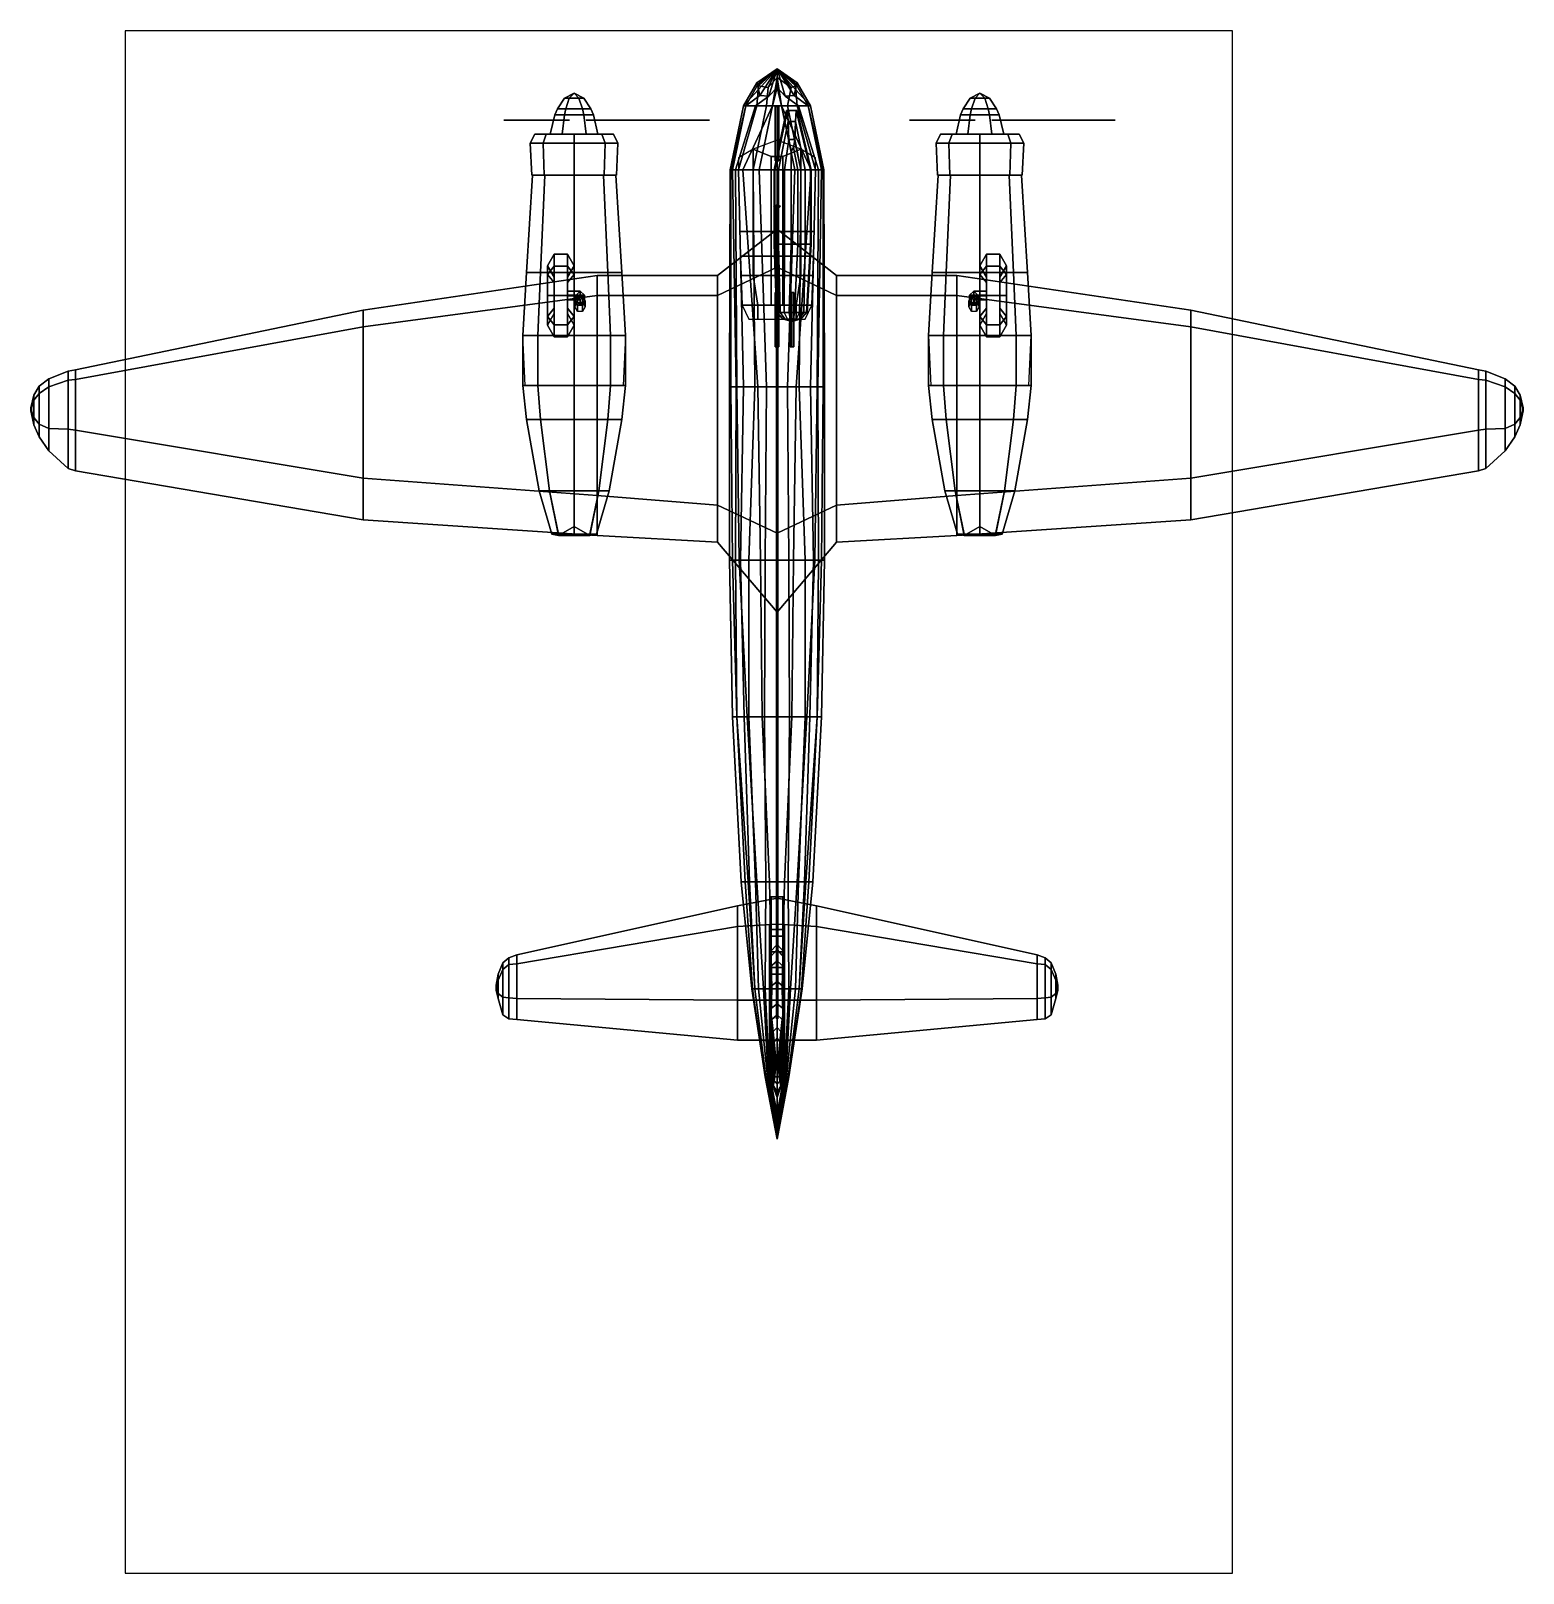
# Model space of a CAD drawing. Header units: millimetres. Extents: x -10 to 10, y -13 to 41.5.
# Drawn here: x -10.04 to 10.04, y -13.04 to 7.71 of the extents above.
import ezdxf

# ---------------------------------------------------------------- set-up
doc = ezdxf.new("R2010")
doc.units = ezdxf.units.MM
for name, color, linetype in [('cab', 6, 'Continuous'), ('doors', 6, 'Continuous'), ('drawing', 9, 'Continuous'), ('gun', 1, 'Continuous'), ('propeller', 1, 'Continuous'), ('shassis', 3, 'Continuous'), ('wheels', 2, 'Continuous'), ('wing1', 5, 'Continuous'), ('wing2', 5, 'Continuous')]:
    doc.layers.add(name, color=color, linetype=linetype)
picture_1 = doc.add_image_def('image2.gif', size_in_pixel=(2260, 1623))

msp = doc.modelspace()

# ---------------------------------------------------------------- linework, layer by layer
for points in [[(0, 7.2, -0.18), (-0.27, 7.01, -0.18), (-0.26, 6.99, -0.049), (0, 7.2, -0.18)], [(0, 7.2, -0.18), (-0.25, 6.92, -0.311), (-0.27, 7.01, -0.18), (0, 7.2, -0.18)], [(0, 7.2, -0.18), (-0.26, 6.99, -0.049), (-0.25, 6.97, 0.065), (0, 7.2, -0.18)], [(0, 7.2, -0.18), (-0.25, 6.97, 0.065), (-0.12, 6.95, 0.151), (0, 7.2, -0.18)], [(0, 7.2, -0.18), (-0.23, 6.84, -0.425), (-0.25, 6.92, -0.311), (0, 7.2, -0.18)], [(0, 7.2, -0.18), (-0.11, 6.83, -0.511), (-0.23, 6.84, -0.425), (0, 7.2, -0.18)], [(-0.12, 6.95, 0.151), (-0.14, 6.7, 0.41), (-0.06, 6.7, 0.42), (0, 7.082, 0.196)], [(0, 7.2, -0.18), (-0.12, 6.95, 0.151), (0, 7.082, 0.196), (0, 7.2, -0.18)], [(0, 7.2, -0.18), (0, 6.95, -0.51), (-0.11, 6.83, -0.511), (0, 7.2, -0.18)], [(0, 7.082, 0.196), (-0.06, 6.7, 0.42), (0.06, 6.7, 0.42), (0, 7.082, 0.196)], [(0, 7.2, -0.18), (0, 7.082, 0.196), (0, 7.082, 0.196), (0, 7.2, -0.18)], [(0, 7.2, -0.18), (0, 7.082, 0.196), (0.191, 6.95, 0.151), (0, 7.2, -0.18)], [(0, 7.2, -0.18), (0.191, 6.95, 0.151), (0.25, 6.97, 0.065), (0, 7.2, -0.18)], [(0, 7.2, -0.18), (0.25, 6.97, 0.065), (0.26, 6.99, -0.049), (0, 7.2, -0.18)], [(0, 7.2, -0.18), (0.26, 6.99, -0.049), (0.27, 7.01, -0.18), (0, 7.2, -0.18)], [(0, 7.2, -0.18), (0.27, 7.01, -0.18), (0.25, 6.92, -0.311), (0, 7.2, -0.18)], [(0, 7.2, -0.18), (0.25, 6.92, -0.311), (0.23, 6.84, -0.425), (0, 7.2, -0.18)], [(0, 7.2, -0.18), (0.23, 6.84, -0.425), (0.11, 6.83, -0.511), (0, 7.2, -0.18)], [(0, 7.2, -0.18), (0.11, 6.83, -0.511), (0, 6.95, -0.51), (0, 7.2, -0.18)], [(0, 7.2, -0.18), (0, 6.95, -0.51), (0, 6.95, -0.51), (0, 7.2, -0.18)], [(0, 7.082, 0.196), (0.06, 6.7, 0.42), (0.14, 6.7, 0.41), (0.191, 6.95, 0.151)], [(-0.27, 7.01, -0.18), (-0.45, 6.7, 0.01), (-0.42, 6.7, 0.13), (-0.26, 6.99, -0.049)], [(-0.25, 6.92, -0.311), (-0.45, 6.7, -0.24), (-0.45, 6.7, 0.01), (-0.27, 7.01, -0.18)], [(-0.23, 6.84, -0.425), (-0.42, 6.7, -0.43), (-0.45, 6.7, -0.24), (-0.25, 6.92, -0.311)], [(-0.26, 6.99, -0.049), (-0.42, 6.7, 0.13), (-0.27, 6.7, 0.34), (-0.25, 6.97, 0.065)], [(0, 6.95, -0.51), (-0.06, 6.7, -0.63), (-0.29, 6.7, -0.58), (-0.11, 6.83, -0.511)], [(-0.25, 6.97, 0.065), (-0.27, 6.7, 0.34), (-0.14, 6.7, 0.41), (-0.12, 6.95, 0.151)], [(0, 6.95, -0.51), (0.06, 6.7, -0.63), (-0.06, 6.7, -0.63), (0, 6.95, -0.51)], [(0.11, 6.83, -0.511), (0.29, 6.7, -0.58), (0.06, 6.7, -0.63), (0, 6.95, -0.51)], [(0.191, 6.95, 0.151), (0.14, 6.7, 0.41), (0.27, 6.7, 0.34), (0.25, 6.97, 0.065)], [(0.25, 6.92, -0.311), (0.45, 6.7, -0.24), (0.42, 6.7, -0.43), (0.23, 6.84, -0.425)], [(0.27, 7.01, -0.18), (0.45, 6.7, 0.01), (0.45, 6.7, -0.24), (0.25, 6.92, -0.311)], [(0.25, 6.97, 0.065), (0.27, 6.7, 0.34), (0.42, 6.7, 0.13), (0.26, 6.99, -0.049)], [(0.26, 6.99, -0.049), (0.42, 6.7, 0.13), (0.45, 6.7, 0.01), (0.27, 7.01, -0.18)], [(-0.45, 6.7, -0.24), (-0.42, 6.7, -0.43), (-0.62, 5.84, -0.4), (-0.63, 5.84, -0.21)], [(-0.42, 6.7, 0.13), (-0.45, 6.7, 0.01), (-0.63, 5.84, 0.04), (-0.6, 5.84, 0.2)], [(-0.45, 6.7, 0.01), (-0.45, 6.7, -0.24), (-0.63, 5.84, -0.21), (-0.63, 5.84, 0.04)], [(-0.42, 6.7, -0.43), (-0.29, 6.7, -0.58), (-0.56, 5.84, -0.59), (-0.62, 5.84, -0.4)], [(-0.27, 6.7, 0.34), (-0.42, 6.7, 0.13), (-0.6, 5.84, 0.2), (-0.52, 5.84, 0.61)], [(-0.29, 6.7, -0.58), (-0.06, 6.7, -0.63), (-0.46, 5.84, -0.71), (-0.56, 5.84, -0.59)], [(-0.14, 6.7, 0.41), (-0.27, 6.7, 0.34), (-0.52, 5.84, 0.61), (-0.32, 5.84, 0.69)], [(-0.06, 6.7, -0.63), (0, 6.7, -0.63), (0, 5.84, -0.73), (-0.46, 5.84, -0.71)], [(-0.11, 6.83, -0.511), (-0.29, 6.7, -0.58), (-0.42, 6.7, -0.43), (-0.23, 6.84, -0.425)], [(-0.06, 6.7, 0.42), (-0.14, 6.7, 0.41), (-0.32, 5.84, 0.69), (-0.24, 5.84, 0.71)], [(-0.24, 5.84, 0.71), (0, 5.84, 0.74), (0, 6.7, 0.42), (-0.06, 6.7, 0.42)], [(0.46, 5.84, -0.71), (0, 5.84, -0.73), (0, 6.7, -0.63), (0.06, 6.7, -0.63)], [(0.06, 6.7, 0.42), (0, 6.7, 0.42), (0, 5.84, 0.74), (0.24, 5.84, 0.71)], [(0.56, 5.84, -0.59), (0.46, 5.84, -0.71), (0.06, 6.7, -0.63), (0.29, 6.7, -0.58)], [(0.24, 5.84, 0.71), (0.32, 5.84, 0.69), (0.14, 6.7, 0.41), (0.06, 6.7, 0.42)], [(0.23, 6.84, -0.425), (0.42, 6.7, -0.43), (0.29, 6.7, -0.58), (0.11, 6.83, -0.511)], [(0.32, 5.84, 0.69), (0.52, 5.84, 0.61), (0.27, 6.7, 0.34), (0.14, 6.7, 0.41)], [(0.52, 5.84, 0.61), (0.6, 5.84, 0.2), (0.42, 6.7, 0.13), (0.27, 6.7, 0.34)], [(0.62, 5.84, -0.4), (0.56, 5.84, -0.59), (0.29, 6.7, -0.58), (0.42, 6.7, -0.43)], [(0.63, 5.84, -0.21), (0.62, 5.84, -0.4), (0.42, 6.7, -0.43), (0.45, 6.7, -0.24)], [(0.6, 5.84, 0.2), (0.63, 5.84, 0.04), (0.45, 6.7, 0.01), (0.42, 6.7, 0.13)], [(0.63, 5.84, 0.04), (0.63, 5.84, -0.21), (0.45, 6.7, -0.24), (0.45, 6.7, 0.01)], [(-0.63, 5.84, -0.21), (-0.62, 5.84, -0.4), (-0.62, 2.92, -0.53), (-0.64, 2.92, -0.44)], [(-0.6, 5.84, 0.2), (-0.63, 5.84, 0.04), (-0.64, 2.92, 0.11), (-0.55, 2.92, 0.5)], [(-0.63, 5.84, 0.04), (-0.63, 5.84, -0.21), (-0.64, 2.92, -0.44), (-0.64, 2.92, 0.11)], [(-0.62, 5.84, -0.4), (-0.56, 5.84, -0.59), (-0.54, 2.92, -0.63), (-0.62, 2.92, -0.53)], [(-0.52, 5.84, 0.61), (-0.6, 5.84, 0.2), (-0.55, 2.92, 0.5), (-0.45, 2.92, 0.65)], [(-0.56, 5.84, -0.59), (-0.46, 5.84, -0.71), (-0.26, 2.92, -0.73), (-0.54, 2.92, -0.63)], [(-0.32, 5.84, 0.69), (-0.52, 5.84, 0.61), (-0.45, 2.92, 0.65), (-0.3, 2.92, 0.71)], [(-0.46, 5.84, -0.71), (0, 5.84, -0.73), (0, 2.92, -0.73), (-0.26, 2.92, -0.73)], [(-0.24, 5.84, 0.71), (-0.32, 5.84, 0.69), (-0.3, 2.92, 0.71), (-0.14, 2.92, 0.74)], [(-0.14, 2.92, 0.74), (0, 2.92, 0.74), (0, 5.84, 0.74), (-0.24, 5.84, 0.71)], [(0.24, 5.84, 0.71), (0, 5.84, 0.74), (0, 2.92, 0.74), (0.14, 2.92, 0.74)], [(0.26, 2.92, -0.73), (0, 2.92, -0.73), (0, 5.84, -0.73), (0.46, 5.84, -0.71)], [(0.14, 2.92, 0.74), (0.3, 2.92, 0.71), (0.32, 5.84, 0.69), (0.24, 5.84, 0.71)], [(0.54, 2.92, -0.63), (0.26, 2.92, -0.73), (0.46, 5.84, -0.71), (0.56, 5.84, -0.59)], [(0.3, 2.92, 0.71), (0.45, 2.92, 0.65), (0.52, 5.84, 0.61), (0.32, 5.84, 0.69)], [(0.45, 2.92, 0.65), (0.55, 2.92, 0.5), (0.6, 5.84, 0.2), (0.52, 5.84, 0.61)], [(0.62, 2.92, -0.53), (0.54, 2.92, -0.63), (0.56, 5.84, -0.59), (0.62, 5.84, -0.4)], [(0.55, 2.92, 0.5), (0.64, 2.92, 0.11), (0.63, 5.84, 0.04), (0.6, 5.84, 0.2)], [(0.64, 2.92, -0.44), (0.62, 2.92, -0.53), (0.62, 5.84, -0.4), (0.63, 5.84, -0.21)], [(0.64, 2.92, 0.11), (0.64, 2.92, -0.44), (0.63, 5.84, -0.21), (0.63, 5.84, 0.04)], [(-0.02, 5.35, 2.03), (0, 5.37, 2.03), (0, 5.37, 0.99), (-0.045, 5.35, 0.99)], [(0, 5.33, 2.03), (-0.02, 5.35, 2.03), (-0.045, 5.35, 0.99), (0, 5.305, 1)], [(0.02, 5.35, 2.03), (0, 5.37, 2.03), (-0.02, 5.35, 2.03), (0, 5.33, 2.03)], [(0.01, 5.35, 2.01), (-0.005, 5.35, 2.019), (-0.005, -5.58, 2), (0.01, -5.58, 1.991)], [(-0.005, 5.35, 2.019), (-0.005, 5.35, 2.001), (-0.005, -5.58, 1.982), (-0.005, -5.58, 2)], [(-0.005, 5.35, 2.001), (0.01, 5.35, 2.01), (0.01, -5.58, 1.991), (-0.005, -5.58, 1.982)], [(0, 5.37, 2.03), (0.02, 5.35, 2.03), (0.045, 5.35, 0.99), (0, 5.37, 0.99)], [(0.02, 5.35, 2.03), (0, 5.33, 2.03), (0, 5.305, 1), (0.045, 5.35, 0.99)], [(-0.55, 2.92, 0.5), (-0.64, 2.92, 0.11), (-0.64, 0.59, 0.02), (-0.56, 0.59, 0.4)], [(-0.64, 2.92, -0.44), (-0.62, 2.92, -0.53), (-0.6, 0.59, -0.6), (-0.64, 0.59, -0.51)], [(-0.64, 2.92, 0.11), (-0.64, 2.92, -0.44), (-0.64, 0.59, -0.51), (-0.64, 0.59, 0.02)], [(-0.62, 2.92, -0.53), (-0.54, 2.92, -0.63), (-0.51, 0.59, -0.68), (-0.6, 0.59, -0.6)], [(-0.45, 2.92, 0.65), (-0.55, 2.92, 0.5), (-0.56, 0.59, 0.4), (-0.49, 0.59, 0.57)], [(-0.54, 2.92, -0.63), (-0.26, 2.92, -0.73), (-0.22, 0.59, -0.76), (-0.51, 0.59, -0.68)], [(-0.3, 2.92, 0.71), (-0.45, 2.92, 0.65), (-0.49, 0.59, 0.57), (-0.38, 0.59, 0.66)], [(-0.14, 2.92, 0.74), (-0.3, 2.92, 0.71), (-0.38, 0.59, 0.66), (-0.16, 0.59, 0.72)], [(0.22, 0.59, -0.76), (-0.22, 0.59, -0.76), (-0.26, 2.92, -0.73), (0.26, 2.92, -0.73)], [(0.14, 2.92, 0.74), (-0.14, 2.92, 0.74), (-0.16, 0.59, 0.72), (0.16, 0.59, 0.72)], [(0.16, 0.59, 0.72), (0.38, 0.59, 0.66), (0.3, 2.92, 0.71), (0.14, 2.92, 0.74)], [(0.51, 0.59, -0.68), (0.22, 0.59, -0.76), (0.26, 2.92, -0.73), (0.54, 2.92, -0.63)], [(0.38, 0.59, 0.66), (0.49, 0.59, 0.57), (0.45, 2.92, 0.65), (0.3, 2.92, 0.71)], [(0.49, 0.59, 0.57), (0.56, 0.59, 0.4), (0.55, 2.92, 0.5), (0.45, 2.92, 0.65)], [(0.6, 0.59, -0.6), (0.51, 0.59, -0.68), (0.54, 2.92, -0.63), (0.62, 2.92, -0.53)], [(0.56, 0.59, 0.4), (0.64, 0.59, 0.02), (0.64, 2.92, 0.11), (0.55, 2.92, 0.5)], [(0.64, 0.59, -0.51), (0.6, 0.59, -0.6), (0.62, 2.92, -0.53), (0.64, 2.92, -0.44)], [(0.64, 0.59, 0.02), (0.64, 0.59, -0.51), (0.64, 2.92, -0.44), (0.64, 2.92, 0.11)], [(-0.64, 0.59, 0.02), (-0.64, 0.59, -0.51), (-0.6, -1.52, -0.13), (-0.6, -1.52, 0.14)], [(-0.64, 0.59, -0.51), (-0.6, 0.59, -0.6), (-0.54, -1.52, -0.42), (-0.6, -1.52, -0.13)], [(-0.56, 0.59, 0.4), (-0.64, 0.59, 0.02), (-0.6, -1.52, 0.14), (-0.54, -1.52, 0.44)], [(-0.6, 0.59, -0.6), (-0.51, 0.59, -0.68), (-0.4, -1.52, -0.59), (-0.54, -1.52, -0.42)], [(-0.49, 0.59, 0.57), (-0.56, 0.59, 0.4), (-0.54, -1.52, 0.44), (-0.44, -1.52, 0.55)], [(-0.51, 0.59, -0.68), (-0.22, 0.59, -0.76), (-0.2, -1.52, -0.69), (-0.4, -1.52, -0.59)], [(-0.38, 0.59, 0.66), (-0.49, 0.59, 0.57), (-0.44, -1.52, 0.55), (-0.38, -1.52, 0.6)], [(-0.16, 0.59, 0.72), (-0.38, 0.59, 0.66), (-0.38, -1.52, 0.6), (-0.17, -1.52, 0.64)], [(-0.22, 0.59, -0.76), (0.22, 0.59, -0.76), (0.2, -1.52, -0.69), (-0.2, -1.52, -0.69)], [(0.16, 0.59, 0.72), (-0.16, 0.59, 0.72), (-0.17, -1.52, 0.64), (0.17, -1.52, 0.64)], [(0.17, -1.52, 0.64), (0.38, -1.52, 0.6), (0.38, 0.59, 0.66), (0.16, 0.59, 0.72)], [(0.4, -1.52, -0.59), (0.2, -1.52, -0.69), (0.22, 0.59, -0.76), (0.51, 0.59, -0.68)], [(0.38, -1.52, 0.6), (0.44, -1.52, 0.55), (0.49, 0.59, 0.57), (0.38, 0.59, 0.66)], [(0.54, -1.52, -0.42), (0.4, -1.52, -0.59), (0.51, 0.59, -0.68), (0.6, 0.59, -0.6)], [(0.44, -1.52, 0.55), (0.54, -1.52, 0.44), (0.56, 0.59, 0.4), (0.49, 0.59, 0.57)], [(0.54, -1.52, 0.44), (0.6, -1.52, 0.14), (0.64, 0.59, 0.02), (0.56, 0.59, 0.4)], [(0.6, -1.52, -0.13), (0.54, -1.52, -0.42), (0.6, 0.59, -0.6), (0.64, 0.59, -0.51)], [(0.6, -1.52, 0.14), (0.6, -1.52, -0.13), (0.64, 0.59, -0.51), (0.64, 0.59, 0.02)], [(-0.003, -1.437, 0.615), (-0.003, -1.445, 0.616), (-0.003, -1.324, 2), (-0.003, -1.316, 2)], [(-0.003, -1.445, 0.616), (0.005, -1.441, 0.615), (0.005, -1.32, 2), (-0.003, -1.324, 2)], [(0.005, -1.441, 0.615), (-0.003, -1.437, 0.615), (-0.003, -1.316, 2), (0.005, -1.32, 2)], [(-0.6, -1.52, -0.13), (-0.54, -1.52, -0.42), (-0.39, -3.74, -0.27), (-0.48, -3.74, 0.19)], [(-0.54, -1.52, 0.44), (-0.6, -1.52, 0.14), (-0.48, -3.74, 0.4), (-0.43, -3.74, 0.48)], [(-0.6, -1.52, 0.14), (-0.6, -1.52, -0.13), (-0.48, -3.74, 0.19), (-0.48, -3.74, 0.4)], [(-0.54, -1.52, -0.42), (-0.4, -1.52, -0.59), (-0.27, -3.74, -0.44), (-0.39, -3.74, -0.27)], [(-0.44, -1.52, 0.55), (-0.54, -1.52, 0.44), (-0.43, -3.74, 0.48), (-0.37, -3.74, 0.51)], [(-0.38, -1.52, 0.6), (-0.44, -1.52, 0.55), (-0.37, -3.74, 0.51), (-0.29, -3.74, 0.54)], [(-0.4, -1.52, -0.59), (-0.2, -1.52, -0.69), (-0.1, -3.74, -0.53), (-0.27, -3.74, -0.44)], [(-0.17, -1.52, 0.64), (-0.38, -1.52, 0.6), (-0.29, -3.74, 0.54), (-0.15, -3.74, 0.56)], [(0.1, -3.74, -0.53), (-0.1, -3.74, -0.53), (-0.2, -1.52, -0.69), (0.2, -1.52, -0.69)], [(0.17, -1.52, 0.64), (-0.17, -1.52, 0.64), (-0.15, -3.74, 0.56), (0.15, -3.74, 0.56)], [(0.27, -3.74, -0.44), (0.1, -3.74, -0.53), (0.2, -1.52, -0.69), (0.4, -1.52, -0.59)], [(0.15, -3.74, 0.56), (0.29, -3.74, 0.54), (0.38, -1.52, 0.6), (0.17, -1.52, 0.64)], [(0.39, -3.74, -0.27), (0.27, -3.74, -0.44), (0.4, -1.52, -0.59), (0.54, -1.52, -0.42)], [(0.29, -3.74, 0.54), (0.37, -3.74, 0.51), (0.44, -1.52, 0.55), (0.38, -1.52, 0.6)], [(0.37, -3.74, 0.51), (0.43, -3.74, 0.48), (0.54, -1.52, 0.44), (0.44, -1.52, 0.55)], [(0.48, -3.74, 0.19), (0.39, -3.74, -0.27), (0.54, -1.52, -0.42), (0.6, -1.52, -0.13)], [(0.43, -3.74, 0.48), (0.48, -3.74, 0.4), (0.6, -1.52, 0.14), (0.54, -1.52, 0.44)], [(0.48, -3.74, 0.4), (0.48, -3.74, 0.19), (0.6, -1.52, -0.13), (0.6, -1.52, 0.14)], [(-0.003, -3.211, 0.513), (-0.003, -3.217, 0.506), (-0.003, -5.293, 1.986), (-0.003, -5.287, 1.994)], [(-0.003, -3.217, 0.506), (0.005, -3.214, 0.509), (0.005, -5.29, 1.99), (-0.003, -5.293, 1.986)], [(0.005, -3.214, 0.509), (-0.003, -3.211, 0.513), (-0.003, -5.287, 1.994), (0.005, -5.29, 1.99)], [(-0.43, -3.74, 0.48), (-0.48, -3.74, 0.4), (-0.34, -5.18, 0.39), (-0.33, -5.18, 0.41)], [(-0.48, -3.74, 0.4), (-0.48, -3.74, 0.19), (-0.34, -5.18, -0.03), (-0.34, -5.18, 0.39)], [(-0.48, -3.74, 0.19), (-0.39, -3.74, -0.27), (-0.3, -5.18, -0.21), (-0.34, -5.18, -0.03)], [(-0.37, -3.74, 0.51), (-0.43, -3.74, 0.48), (-0.33, -5.18, 0.41), (-0.3, -5.18, 0.44)], [(-0.39, -3.74, -0.27), (-0.27, -3.74, -0.44), (-0.18, -5.18, -0.36), (-0.3, -5.18, -0.21)], [(-0.29, -3.74, 0.54), (-0.37, -3.74, 0.51), (-0.3, -5.18, 0.44), (-0.25, -5.18, 0.46)], [(-0.15, -3.74, 0.56), (-0.29, -3.74, 0.54), (-0.25, -5.18, 0.46), (-0.16, -5.18, 0.47)], [(-0.27, -3.74, -0.44), (-0.1, -3.74, -0.53), (-0.07, -5.18, -0.41), (-0.18, -5.18, -0.36)], [(0.15, -3.74, 0.56), (-0.15, -3.74, 0.56), (-0.16, -5.18, 0.47), (0.16, -5.18, 0.47)], [(0.07, -5.18, -0.41), (-0.07, -5.18, -0.41), (-0.1, -3.74, -0.53), (0.1, -3.74, -0.53)], [(0, -3.94, 0.54), (0, -3.94, 0.51), (-0.09, -3.94, 0.51), (-0.09, -3.94, 0.54)], [(0, -3.94, 0.51), (0, -3.94, 0.34), (-0.08, -3.94, 0.34), (-0.09, -3.94, 0.51)], [(-0.09, -3.94, 0.51), (-0.09, -6.49, 0.51), (-0.09, -6.49, 0.54), (-0.09, -3.94, 0.54)], [(-0.08, -3.94, 0.34), (-0.08, -6.49, 0.34), (-0.09, -6.49, 0.51), (-0.09, -3.94, 0.51)], [(0.09, -3.94, 0.51), (0.08, -3.94, 0.34), (0, -3.94, 0.34), (0, -3.94, 0.51)], [(0.09, -3.94, 0.54), (0.09, -3.94, 0.51), (0, -3.94, 0.51), (0, -3.94, 0.54)], [(0.18, -5.18, -0.36), (0.07, -5.18, -0.41), (0.1, -3.74, -0.53), (0.27, -3.74, -0.44)], [(0.09, -6.49, 0.51), (0.08, -6.49, 0.34), (0.08, -3.94, 0.34), (0.09, -3.94, 0.51)], [(0.09, -6.49, 0.54), (0.09, -6.49, 0.51), (0.09, -3.94, 0.51), (0.09, -3.94, 0.54)], [(0.16, -5.18, 0.47), (0.25, -5.18, 0.46), (0.29, -3.74, 0.54), (0.15, -3.74, 0.56)], [(0.3, -5.18, -0.21), (0.18, -5.18, -0.36), (0.27, -3.74, -0.44), (0.39, -3.74, -0.27)], [(0.25, -5.18, 0.46), (0.3, -5.18, 0.44), (0.37, -3.74, 0.51), (0.29, -3.74, 0.54)], [(0.34, -5.18, -0.03), (0.3, -5.18, -0.21), (0.39, -3.74, -0.27), (0.48, -3.74, 0.19)], [(0.3, -5.18, 0.44), (0.33, -5.18, 0.41), (0.43, -3.74, 0.48), (0.37, -3.74, 0.51)], [(0.33, -5.18, 0.41), (0.34, -5.18, 0.39), (0.48, -3.74, 0.4), (0.43, -3.74, 0.48)], [(0.34, -5.18, 0.39), (0.34, -5.18, -0.03), (0.48, -3.74, 0.19), (0.48, -3.74, 0.4)], [(0, -4.8, 0.87), (0, -4.65, 0.61), (-0.09, -4.75, 0.61), (-0.1, -4.89, 0.87)], [(-0.09, -4.75, 0.61), (-0.09, -6.49, 0.61), (-0.1, -6.49, 0.87), (-0.1, -4.89, 0.87)], [(0, -4.65, 0.61), (0, -4.58, 0.54), (-0.09, -4.68, 0.54), (-0.09, -4.75, 0.61)], [(-0.09, -4.68, 0.54), (-0.09, -6.49, 0.54), (-0.09, -6.49, 0.61), (-0.09, -4.75, 0.61)], [(0.09, -4.75, 0.61), (0.09, -4.68, 0.54), (0, -4.58, 0.54), (0, -4.65, 0.61)], [(0.1, -4.89, 0.87), (0.09, -4.75, 0.61), (0, -4.65, 0.61), (0, -4.8, 0.87)], [(0.09, -6.49, 0.61), (0.09, -6.49, 0.54), (0.09, -4.68, 0.54), (0.09, -4.75, 0.61)], [(0.1, -6.49, 0.87), (0.09, -6.49, 0.61), (0.09, -4.75, 0.61), (0.1, -4.89, 0.87)], [(0, -5.08, 1.3), (0, -4.8, 0.87), (-0.1, -4.89, 0.87), (-0.1, -5.16, 1.3)], [(-0.1, -4.89, 0.87), (-0.1, -6.49, 0.87), (-0.1, -6.49, 1.3), (-0.1, -5.16, 1.3)], [(0.1, -5.16, 1.3), (0.1, -4.89, 0.87), (0, -4.8, 0.87), (0, -5.08, 1.3)], [(0.1, -6.49, 1.3), (0.1, -6.49, 0.87), (0.1, -4.89, 0.87), (0.1, -5.16, 1.3)], [(-0.34, -5.18, 0.39), (-0.34, -5.18, -0.03), (-0.16, -6.36, -0.1), (-0.16, -6.36, 0.15)], [(-0.34, -5.18, -0.03), (-0.3, -5.18, -0.21), (-0.15, -6.36, -0.14), (-0.16, -6.36, -0.1)], [(-0.33, -5.18, 0.41), (-0.34, -5.18, 0.39), (-0.16, -6.36, 0.15), (-0.16, -6.36, 0.32)], [(-0.3, -5.18, 0.44), (-0.33, -5.18, 0.41), (-0.16, -6.36, 0.32), (-0.15, -6.36, 0.38)], [(-0.3, -5.18, -0.21), (-0.18, -5.18, -0.36), (-0.12, -6.36, -0.17), (-0.15, -6.36, -0.14)], [(-0.25, -5.18, 0.46), (-0.3, -5.18, 0.44), (-0.15, -6.36, 0.38), (-0.13, -6.36, 0.4)], [(-0.16, -5.18, 0.47), (-0.25, -5.18, 0.46), (-0.13, -6.36, 0.4), (-0.1, -6.36, 0.41)], [(-0.18, -5.18, -0.36), (-0.07, -5.18, -0.41), (-0.1, -6.36, -0.18), (-0.12, -6.36, -0.17)], [(0.16, -5.18, 0.47), (-0.16, -5.18, 0.47), (-0.1, -6.36, 0.41), (0.1, -6.36, 0.41)], [(0, -5.38, 1.77), (0, -5.08, 1.3), (-0.1, -5.16, 1.3), (-0.09, -5.45, 1.77)], [(-0.1, -5.16, 1.3), (-0.1, -6.49, 1.3), (-0.09, -6.49, 1.77), (-0.09, -5.45, 1.77)], [(0.1, -6.36, -0.18), (-0.1, -6.36, -0.18), (-0.07, -5.18, -0.41), (0.07, -5.18, -0.41)], [(0.09, -5.45, 1.77), (0.1, -5.16, 1.3), (0, -5.08, 1.3), (0, -5.38, 1.77)], [(0.12, -6.36, -0.17), (0.1, -6.36, -0.18), (0.07, -5.18, -0.41), (0.18, -5.18, -0.36)], [(0.09, -6.49, 1.77), (0.1, -6.49, 1.3), (0.1, -5.16, 1.3), (0.09, -5.45, 1.77)], [(0.1, -6.36, 0.41), (0.13, -6.36, 0.4), (0.25, -5.18, 0.46), (0.16, -5.18, 0.47)], [(0.15, -6.36, -0.14), (0.12, -6.36, -0.17), (0.18, -5.18, -0.36), (0.3, -5.18, -0.21)], [(0.13, -6.36, 0.4), (0.15, -6.36, 0.38), (0.3, -5.18, 0.44), (0.25, -5.18, 0.46)], [(0.15, -6.36, 0.38), (0.16, -6.36, 0.32), (0.33, -5.18, 0.41), (0.3, -5.18, 0.44)], [(0.16, -6.36, -0.1), (0.15, -6.36, -0.14), (0.3, -5.18, -0.21), (0.34, -5.18, -0.03)], [(0.16, -6.36, 0.32), (0.16, -6.36, 0.15), (0.34, -5.18, 0.39), (0.33, -5.18, 0.41)], [(0.16, -6.36, 0.15), (0.16, -6.36, -0.1), (0.34, -5.18, -0.03), (0.34, -5.18, 0.39)], [(0, -5.53, 2.01), (0, -5.38, 1.77), (-0.09, -5.45, 1.77), (-0.07, -5.59, 2.01)], [(0.07, -5.59, 2.01), (0.09, -5.45, 1.77), (0, -5.38, 1.77), (0, -5.53, 2.01)], [(-0.09, -5.45, 1.77), (-0.09, -6.49, 1.77), (-0.07, -6.49, 2.01), (-0.07, -5.59, 2.01)], [(0, -5.7, 2.25), (0, -5.53, 2.01), (-0.07, -5.59, 2.01), (-0.05, -5.75, 2.25)], [(-0.07, -5.59, 2.01), (-0.07, -6.49, 2.01), (-0.05, -6.49, 2.25), (-0.05, -5.75, 2.25)], [(0.05, -5.75, 2.25), (0.07, -5.59, 2.01), (0, -5.53, 2.01), (0, -5.7, 2.25)], [(0.05, -6.49, 2.25), (0.07, -6.49, 2.01), (0.07, -5.59, 2.01), (0.05, -5.75, 2.25)], [(0.07, -6.49, 2.01), (0.09, -6.49, 1.77), (0.09, -5.45, 1.77), (0.07, -5.59, 2.01)], [(0, -5.84, 2.37), (0, -5.7, 2.25), (-0.05, -5.75, 2.25), (-0.04, -5.89, 2.37)], [(-0.05, -5.75, 2.25), (-0.05, -6.49, 2.25), (-0.04, -6.42, 2.37), (-0.04, -5.89, 2.37)], [(0.04, -5.89, 2.37), (0.05, -5.75, 2.25), (0, -5.7, 2.25), (0, -5.84, 2.37)], [(0.04, -6.42, 2.37), (0.05, -6.49, 2.25), (0.05, -5.75, 2.25), (0.04, -5.89, 2.37)], [(0, -6.08, 2.45), (0, -5.84, 2.37), (-0.04, -5.89, 2.37), (-0.02, -6.08, 2.44)], [(-0.04, -5.89, 2.37), (-0.04, -6.42, 2.37), (-0.02, -6.26, 2.44), (-0.02, -6.08, 2.44)], [(0.02, -6.08, 2.44), (0.04, -5.89, 2.37), (0, -5.84, 2.37), (0, -6.08, 2.45)], [(0.02, -6.26, 2.44), (0.04, -6.42, 2.37), (0.04, -5.89, 2.37), (0.02, -6.08, 2.44)], [(-0.02, -6.08, 2.44), (-0.02, -6.26, 2.44), (0, -6.26, 2.45), (0, -6.08, 2.45)], [(0, -6.08, 2.45), (0, -6.26, 2.45), (0.02, -6.26, 2.44), (0.02, -6.08, 2.44)], [(-0.16, -6.36, 0.15), (-0.16, -6.36, -0.1), (0, -6.97, 0.01), (0, -7.1, 0.15)], [(-0.16, -6.36, -0.1), (-0.15, -6.36, -0.14), (0, -6.9, -0.04), (0, -6.97, 0.01)], [(-0.16, -6.36, 0.32), (-0.16, -6.36, 0.15), (0, -7.1, 0.15), (0, -7.2, 0.32)], [(-0.15, -6.36, 0.38), (-0.16, -6.36, 0.32), (0, -7.2, 0.32), (0, -7.16, 0.38)], [(-0.15, -6.36, -0.14), (-0.12, -6.36, -0.17), (0, -6.57, -0.14), (0, -6.9, -0.04)], [(-0.13, -6.36, 0.4), (-0.15, -6.36, 0.38), (0, -7.16, 0.38), (0, -7.13, 0.4)], [(-0.1, -6.36, 0.41), (-0.13, -6.36, 0.4), (0, -7.13, 0.4), (0, -7.1, 0.41)], [(-0.12, -6.36, -0.17), (-0.1, -6.36, -0.18), (0, -6.45, -0.17), (0, -6.57, -0.14)], [(0.1, -6.36, 0.41), (-0.1, -6.36, 0.41), (0, -7.1, 0.41)], [(0, -6.45, -0.17), (0, -6.45, -0.17), (-0.1, -6.36, -0.18), (0.1, -6.36, -0.18)], [(-0.04, -6.42, 2.37), (-0.05, -6.49, 2.25), (0, -6.64, 2.25), (0, -6.46, 2.37)], [(-0.02, -6.26, 2.44), (-0.04, -6.42, 2.37), (0, -6.46, 2.37), (0, -6.26, 2.45)], [(0, -6.26, 2.45), (0, -6.46, 2.37), (0.04, -6.42, 2.37), (0.02, -6.26, 2.44)], [(0, -7.1, 0.41), (0, -7.13, 0.4), (0.13, -6.36, 0.4), (0.1, -6.36, 0.41)], [(0, -7.13, 0.4), (0, -7.16, 0.38), (0.15, -6.36, 0.38), (0.13, -6.36, 0.4)], [(0, -7.16, 0.38), (0, -7.2, 0.32), (0.16, -6.36, 0.32), (0.15, -6.36, 0.38)], [(0, -7.2, 0.32), (0, -7.1, 0.15), (0.16, -6.36, 0.15), (0.16, -6.36, 0.32)], [(0, -7.1, 0.15), (0, -6.97, 0.01), (0.16, -6.36, -0.1), (0.16, -6.36, 0.15)], [(0, -6.97, 0.01), (0, -6.9, -0.04), (0.15, -6.36, -0.14), (0.16, -6.36, -0.1)], [(0, -6.9, -0.04), (0, -6.57, -0.14), (0.12, -6.36, -0.17), (0.15, -6.36, -0.14)], [(0, -6.57, -0.14), (0, -6.45, -0.17), (0.1, -6.36, -0.18), (0.12, -6.36, -0.17)], [(0, -6.46, 2.37), (0, -6.64, 2.25), (0.05, -6.49, 2.25), (0.04, -6.42, 2.37)], [(-0.09, -6.49, 1.77), (-0.1, -6.49, 1.3), (0, -7.13, 1.3), (0, -6.97, 1.77)], [(-0.1, -6.49, 0.87), (-0.09, -6.49, 0.61), (0, -7.2, 0.61), (0, -7.2, 0.87)], [(-0.1, -6.49, 1.3), (-0.1, -6.49, 0.87), (0, -7.2, 0.87), (0, -7.13, 1.3)], [(-0.07, -6.49, 2.01), (-0.09, -6.49, 1.77), (0, -6.97, 1.77), (0, -6.86, 2.01)], [(-0.09, -6.49, 0.61), (-0.09, -6.49, 0.54), (0, -7.2, 0.54), (0, -7.2, 0.61)], [(-0.09, -6.49, 0.54), (-0.09, -6.49, 0.51), (0, -7.2, 0.51), (0, -7.2, 0.54)], [(-0.09, -6.49, 0.51), (-0.08, -6.49, 0.34), (0, -7.18, 0.34), (0, -7.2, 0.51)], [(-0.05, -6.49, 2.25), (-0.07, -6.49, 2.01), (0, -6.86, 2.01), (0, -6.64, 2.25)], [(0, -7.2, 0.51), (0, -7.18, 0.34), (0.08, -6.49, 0.34), (0.09, -6.49, 0.51)], [(0, -7.2, 0.54), (0, -7.2, 0.51), (0.09, -6.49, 0.51), (0.09, -6.49, 0.54)], [(0, -7.2, 0.61), (0, -7.2, 0.54), (0.09, -6.49, 0.54), (0.09, -6.49, 0.61)], [(0, -7.2, 0.87), (0, -7.2, 0.61), (0.09, -6.49, 0.61), (0.1, -6.49, 0.87)], [(0, -7.13, 1.3), (0, -7.2, 0.87), (0.1, -6.49, 0.87), (0.1, -6.49, 1.3)], [(0, -6.97, 1.77), (0, -7.13, 1.3), (0.1, -6.49, 1.3), (0.09, -6.49, 1.77)], [(0, -6.86, 2.01), (0, -6.97, 1.77), (0.09, -6.49, 1.77), (0.07, -6.49, 2.01)], [(0, -6.64, 2.25), (0, -6.86, 2.01), (0.07, -6.49, 2.01), (0.05, -6.49, 2.25)]]:
    msp.add_3dface(points)
at = {"layer": 'cab'}
for points in [[(-0.03, 5.84, -1.08), (-0.04, 5.84, -0.73), (0.13, 6.64, -0.64), (0.14, 6.64, -0.77)], [(0.02, 5.84, -1.15), (-0.03, 5.84, -1.08), (0.14, 6.64, -0.77), (0.15, 6.49, -0.93)], [(0.14, 6.64, -0.77), (0.13, 6.64, -0.64), (0.27, 6.64, -0.64), (0.26, 6.64, -0.74)], [(0.15, 6.49, -0.93), (0.14, 6.64, -0.77), (0.26, 6.64, -0.74), (0.25, 6.49, -0.93)], [(0.45, 5.84, -0.92), (0.38, 5.84, -1.12), (0.25, 6.49, -0.93), (0.26, 6.64, -0.74)], [(0.46, 5.84, -0.71), (0.45, 5.84, -0.92), (0.26, 6.64, -0.74), (0.27, 6.64, -0.64)], [(0.1, 5.84, -1.19), (0.02, 5.84, -1.15), (0.15, 6.49, -0.93), (0.16, 6.25, -1.14)], [(0.16, 6.25, -1.14), (0.15, 6.49, -0.93), (0.25, 6.49, -0.93), (0.24, 6.25, -1.14)], [(0.38, 5.84, -1.12), (0.32, 5.84, -1.17), (0.24, 6.25, -1.14), (0.25, 6.49, -0.93)], [(0, 6.24, 0.56), (-0.32, 6.12, 0.52), (-0.08, 6.02, 0.82), (0, 6.02, 0.82)], [(0, 6.02, 0.82), (0.08, 6.02, 0.82), (0.32, 6.12, 0.52), (0, 6.24, 0.56)], [(0.19, 5.84, -1.21), (0.1, 5.84, -1.19), (0.16, 6.25, -1.14), (0.19, 6.09, -1.18)], [(0.19, 6.09, -1.18), (0.16, 6.25, -1.14), (0.24, 6.25, -1.14), (0.22, 6.14, -1.17)], [(0.32, 5.84, -1.17), (0.28, 5.84, -1.19), (0.22, 6.14, -1.17), (0.24, 6.25, -1.14)], [(-0.32, 6.12, 0.52), (-0.52, 6, 0.56), (-0.52, 5.84, 0.61), (-0.32, 5.84, 0.8)], [(-0.08, 6.02, 0.82), (-0.32, 6.12, 0.52), (-0.32, 5.84, 0.8), (-0.08, 5.84, 0.92)], [(-0.08, 5.84, 0.92), (0.08, 5.84, 0.92), (0.08, 6.02, 0.82), (-0.08, 6.02, 0.82)], [(0.08, 5.84, 0.92), (0.32, 5.84, 0.8), (0.32, 6.12, 0.52), (0.08, 6.02, 0.82)], [(0.28, 5.84, -1.19), (0.19, 5.84, -1.21), (0.19, 6.09, -1.18), (0.22, 6.14, -1.17)], [(0.32, 5.84, 0.8), (0.52, 5.84, 0.61), (0.52, 6, 0.56), (0.32, 6.12, 0.52)], [(-0.32, 5.84, 0.8), (-0.52, 5.84, 0.61), (-0.5, 5.01, 0.61), (-0.32, 5.01, 0.93)], [(-0.08, 5.84, 0.92), (-0.32, 5.84, 0.8), (-0.32, 5.01, 0.93), (-0.08, 5.01, 1.05)], [(0.08, 5.84, 0.92), (-0.08, 5.84, 0.92), (-0.08, 5.01, 1.05), (0.08, 5.01, 1.05)], [(-0.03, 4.84, -1.08), (-0.04, 4.84, -0.73), (-0.04, 5.84, -0.73), (-0.03, 5.84, -1.08)], [(0.02, 4.84, -1.15), (-0.03, 4.84, -1.08), (-0.03, 5.84, -1.08), (0.02, 5.84, -1.15)], [(0.1, 4.84, -1.19), (0.02, 4.84, -1.15), (0.02, 5.84, -1.15), (0.1, 5.84, -1.19)], [(0.08, 5.01, 1.05), (0.32, 5.01, 0.93), (0.32, 5.84, 0.8), (0.08, 5.84, 0.92)], [(0.19, 4.84, -1.21), (0.1, 4.84, -1.19), (0.1, 5.84, -1.19), (0.19, 5.84, -1.21)], [(0.28, 4.84, -1.19), (0.19, 4.84, -1.21), (0.19, 5.84, -1.21), (0.28, 5.84, -1.19)], [(0.32, 4.84, -1.17), (0.28, 4.84, -1.19), (0.28, 5.84, -1.19), (0.32, 5.84, -1.17)], [(0.32, 5.01, 0.93), (0.5, 5.01, 0.61), (0.52, 5.84, 0.61), (0.32, 5.84, 0.8)], [(0.38, 4.84, -1.12), (0.32, 4.84, -1.17), (0.32, 5.84, -1.17), (0.38, 5.84, -1.12)], [(0.45, 4.84, -0.92), (0.38, 4.84, -1.12), (0.38, 5.84, -1.12), (0.45, 5.84, -0.92)], [(0.46, 4.84, -0.71), (0.45, 4.84, -0.92), (0.45, 5.84, -0.92), (0.46, 5.84, -0.71)], [(-0.32, 5.01, 0.93), (-0.5, 5.01, 0.61), (-0.49, 4.68, 0.61), (-0.32, 4.68, 0.93)], [(-0.08, 5.01, 1.05), (-0.32, 5.01, 0.93), (-0.32, 4.68, 0.93), (-0.08, 4.68, 1.05)], [(0.08, 5.01, 1.05), (-0.08, 5.01, 1.05), (-0.08, 4.68, 1.05), (0.08, 4.68, 1.05)], [(0.08, 4.68, 1.05), (0.32, 4.68, 0.93), (0.32, 5.01, 0.93), (0.08, 5.01, 1.05)], [(0.32, 4.68, 0.93), (0.49, 4.68, 0.61), (0.5, 5.01, 0.61), (0.32, 5.01, 0.93)], [(-0.008, 3.92, -0.73), (-0.04, 4.84, -0.73), (-0.03, 4.84, -1.08), (0.005, 3.92, -0.801)], [(0.005, 3.92, -0.801), (-0.03, 4.84, -1.08), (0.02, 4.84, -1.15), (0.041, 3.92, -0.864)], [(0.041, 3.92, -0.864), (0.02, 4.84, -1.15), (0.1, 4.84, -1.19), (0.096, 3.92, -0.91)], [(0.096, 3.92, -0.91), (0.1, 4.84, -1.19), (0.19, 4.84, -1.21), (0.164, 3.92, -0.935)], [(0.164, 3.92, -0.935), (0.19, 4.84, -1.21), (0.28, 4.84, -1.19), (0.236, 3.92, -0.935)], [(0.236, 3.92, -0.935), (0.28, 4.84, -1.19), (0.32, 4.84, -1.17), (0.304, 3.92, -0.91)], [(0.304, 3.92, -0.91), (0.32, 4.84, -1.17), (0.38, 4.84, -1.12), (0.359, 3.92, -0.864)], [(0.359, 3.92, -0.864), (0.38, 4.84, -1.12), (0.45, 4.84, -0.92), (0.395, 3.92, -0.801)], [(0.395, 3.92, -0.801), (0.45, 4.84, -0.92), (0.46, 4.84, -0.71), (0.408, 3.92, -0.73)], [(-0.32, 4.68, 0.93), (-0.49, 4.68, 0.61), (-0.48, 4.42, 0.61), (-0.32, 4.42, 0.93)], [(-0.08, 4.68, 1.05), (-0.32, 4.68, 0.93), (-0.32, 4.42, 0.93), (-0.08, 4.42, 1)], [(0.08, 4.68, 1.05), (-0.08, 4.68, 1.05), (-0.08, 4.42, 1), (0.08, 4.42, 1)], [(0.08, 4.42, 1), (0.32, 4.42, 0.93), (0.32, 4.68, 0.93), (0.08, 4.68, 1.05)], [(0.32, 4.42, 0.93), (0.48, 4.42, 0.61), (0.49, 4.68, 0.61), (0.32, 4.68, 0.93)], [(-0.32, 4.42, 0.93), (-0.48, 4.42, 0.61), (-0.47, 4.02, 0.61), (-0.26, 4.02, 0.76)], [(-0.08, 4.42, 1), (-0.32, 4.42, 0.93), (-0.26, 4.02, 0.76), (-0.08, 4.02, 0.76)], [(0.08, 4.42, 1), (-0.08, 4.42, 1), (-0.08, 4.02, 0.76), (0.08, 4.02, 0.76)], [(0.08, 4.02, 0.76), (0.26, 4.02, 0.76), (0.32, 4.42, 0.93), (0.08, 4.42, 1)], [(0.26, 4.02, 0.76), (0.47, 4.02, 0.61), (0.48, 4.42, 0.61), (0.32, 4.42, 0.93)], [(-0.26, 4.02, 0.76), (-0.47, 4.02, 0.61), (-0.38, 3.83, 0.63), (-0.26, 3.83, 0.72)], [(-0.26, 3.83, 0.72), (0.26, 3.83, 0.72), (0.26, 4.02, 0.76), (-0.26, 4.02, 0.76)], [(0.26, 3.83, 0.72), (0.38, 3.83, 0.63), (0.47, 4.02, 0.61), (0.26, 4.02, 0.76)], [(0.08, 3.832, -0.73), (-0.008, 3.92, -0.73), (0.005, 3.92, -0.801), (0.087, 3.832, -0.771)], [(0.087, 3.832, -0.771), (0.005, 3.92, -0.801), (0.041, 3.92, -0.864), (0.108, 3.832, -0.807)], [(0.108, 3.832, -0.807), (0.041, 3.92, -0.864), (0.096, 3.92, -0.91), (0.14, 3.832, -0.834)], [(0.2, 3.8, -0.73), (0.08, 3.832, -0.73), (0.087, 3.832, -0.771), (0.2, 3.8, -0.73)], [(0.2, 3.8, -0.73), (0.087, 3.832, -0.771), (0.108, 3.832, -0.807), (0.2, 3.8, -0.73)], [(0.14, 3.832, -0.834), (0.096, 3.92, -0.91), (0.164, 3.92, -0.935), (0.179, 3.832, -0.848)], [(0.2, 3.8, -0.73), (0.108, 3.832, -0.807), (0.14, 3.832, -0.834), (0.2, 3.8, -0.73)], [(0.2, 3.8, -0.73), (0.14, 3.832, -0.834), (0.179, 3.832, -0.848), (0.2, 3.8, -0.73)], [(0.179, 3.832, -0.848), (0.164, 3.92, -0.935), (0.236, 3.92, -0.935), (0.221, 3.832, -0.848)], [(0.2, 3.8, -0.73), (0.179, 3.832, -0.848), (0.221, 3.832, -0.848), (0.2, 3.8, -0.73)], [(0.2, 3.8, -0.73), (0.221, 3.832, -0.848), (0.26, 3.832, -0.834), (0.2, 3.8, -0.73)], [(0.2, 3.8, -0.73), (0.26, 3.832, -0.834), (0.292, 3.832, -0.807), (0.2, 3.8, -0.73)], [(0.2, 3.8, -0.73), (0.292, 3.832, -0.807), (0.313, 3.832, -0.771), (0.2, 3.8, -0.73)], [(0.2, 3.8, -0.73), (0.313, 3.832, -0.771), (0.32, 3.832, -0.73), (0.2, 3.8, -0.73)], [(0.221, 3.832, -0.848), (0.236, 3.92, -0.935), (0.304, 3.92, -0.91), (0.26, 3.832, -0.834)], [(0.26, 3.832, -0.834), (0.304, 3.92, -0.91), (0.359, 3.92, -0.864), (0.292, 3.832, -0.807)], [(0.292, 3.832, -0.807), (0.359, 3.92, -0.864), (0.395, 3.92, -0.801), (0.313, 3.832, -0.771)], [(0.313, 3.832, -0.771), (0.395, 3.92, -0.801), (0.408, 3.92, -0.73), (0.32, 3.832, -0.73)]]:
    msp.add_3dface(points, dxfattribs=at)
at = {"layer": 'doors'}
for points in [[(-3.37, 4.46, -1.37), (-3.183, 4.46, -0.917), (-3.218, 3.61, -0.882), (-3.42, 3.61, -1.37)], [(-2.277, 4.46, -0.917), (-2.09, 4.46, -1.37), (-2.04, 3.61, -1.37), (-2.242, 3.61, -0.882)], [(2.277, 4.46, -0.917), (2.09, 4.46, -1.37), (2.04, 3.61, -1.37), (2.242, 3.61, -0.882)], [(3.37, 4.46, -1.37), (3.183, 4.46, -0.917), (3.218, 3.61, -0.882), (3.42, 3.61, -1.37)], [(-3.42, 3.61, -1.37), (-3.218, 3.61, -0.882), (-3.218, 2.94, -0.882), (-3.39, 2.94, -1.37)], [(-2.242, 3.61, -0.882), (-2.04, 3.61, -1.37), (-2.07, 2.94, -1.37), (-2.242, 2.94, -0.882)], [(2.242, 3.61, -0.882), (2.04, 3.61, -1.37), (2.07, 2.94, -1.37), (2.242, 2.94, -0.882)], [(3.42, 3.61, -1.37), (3.218, 3.61, -0.882), (3.218, 2.94, -0.882), (3.39, 2.94, -1.37)]]:
    msp.add_3dface(points, dxfattribs=at)
at = {"layer": 'gun'}
for points in [[(0, 6.69, 0.705), (-0.025, 6.69, 0.68), (-0.025, 5.96, 0.68), (0, 5.96, 0.705)], [(-0.025, 6.69, 0.68), (0, 6.69, 0.655), (0, 5.96, 0.655), (-0.025, 5.96, 0.68)], [(0.025, 6.69, 0.68), (0, 6.69, 0.655), (-0.025, 6.69, 0.68), (0, 6.69, 0.705)], [(0.025, 6.69, 0.68), (0, 6.69, 0.705), (0, 5.96, 0.705), (0.025, 5.96, 0.68)], [(0, 6.69, 0.655), (0.025, 6.69, 0.68), (0.025, 5.96, 0.68), (0, 5.96, 0.655)], [(-0.025, 3.46, 0.8), (0, 3.46, 0.825), (0, 4.19, 0.825), (-0.025, 4.19, 0.8)], [(0, 3.46, 0.775), (-0.025, 3.46, 0.8), (-0.025, 4.19, 0.8), (0, 4.19, 0.775)], [(0, 3.46, 0.825), (0.025, 3.46, 0.8), (0.025, 4.19, 0.8), (0, 4.19, 0.825)], [(0.025, 3.46, 0.8), (0, 3.46, 0.775), (0, 4.19, 0.775), (0.025, 4.19, 0.8)], [(0.175, 3.46, -0.88), (0.2, 3.46, -0.855), (0.2, 4.19, -0.855), (0.175, 4.19, -0.88)], [(0.2, 3.46, -0.905), (0.175, 3.46, -0.88), (0.175, 4.19, -0.88), (0.2, 4.19, -0.905)], [(0.2, 3.46, -0.855), (0.225, 3.46, -0.88), (0.225, 4.19, -0.88), (0.2, 4.19, -0.855)], [(0.225, 3.46, -0.88), (0.2, 3.46, -0.905), (0.2, 4.19, -0.905), (0.225, 4.19, -0.88)], [(0.025, 3.46, 0.8), (0, 3.46, 0.825), (-0.025, 3.46, 0.8), (0, 3.46, 0.775)], [(0.225, 3.46, -0.88), (0.2, 3.46, -0.855), (0.175, 3.46, -0.88), (0.2, 3.46, -0.905)]]:
    msp.add_3dface(points, dxfattribs=at)
at = {"layer": 'propeller'}
for points in [[(-2.73, 6.87, -0.4), (-2.795, 6.805, -0.513), (-2.86, 6.805, -0.4), (-2.73, 6.87, -0.4)], [(-2.73, 6.87, -0.4), (-2.86, 6.805, -0.4), (-2.795, 6.805, -0.287), (-2.73, 6.87, -0.4)], [(-2.73, 6.87, -0.4), (-2.665, 6.805, -0.513), (-2.795, 6.805, -0.513), (-2.73, 6.87, -0.4)], [(-2.73, 6.87, -0.4), (-2.795, 6.805, -0.287), (-2.665, 6.805, -0.287), (-2.73, 6.87, -0.4)], [(-2.73, 6.87, -0.4), (-2.6, 6.805, -0.4), (-2.665, 6.805, -0.513), (-2.73, 6.87, -0.4)], [(-2.73, 6.87, -0.4), (-2.665, 6.805, -0.287), (-2.6, 6.805, -0.4), (-2.73, 6.87, -0.4)], [(2.73, 6.87, -0.4), (2.665, 6.805, -0.513), (2.6, 6.805, -0.4), (2.73, 6.87, -0.4)], [(2.73, 6.87, -0.4), (2.6, 6.805, -0.4), (2.665, 6.805, -0.287), (2.73, 6.87, -0.4)], [(2.73, 6.87, -0.4), (2.665, 6.805, -0.287), (2.795, 6.805, -0.287), (2.73, 6.87, -0.4)], [(2.73, 6.87, -0.4), (2.795, 6.805, -0.513), (2.665, 6.805, -0.513), (2.73, 6.87, -0.4)], [(2.73, 6.87, -0.4), (2.795, 6.805, -0.287), (2.86, 6.805, -0.4), (2.73, 6.87, -0.4)], [(2.73, 6.87, -0.4), (2.86, 6.805, -0.4), (2.795, 6.805, -0.513), (2.73, 6.87, -0.4)], [(-2.843, 6.66, -0.595), (-2.86, 6.58, -0.625), (-2.99, 6.58, -0.4), (-2.955, 6.66, -0.4)], [(-2.955, 6.66, -0.4), (-2.99, 6.58, -0.4), (-2.86, 6.58, -0.175), (-2.843, 6.66, -0.205)], [(-2.795, 6.805, -0.513), (-2.843, 6.66, -0.595), (-2.955, 6.66, -0.4), (-2.86, 6.805, -0.4)], [(-2.86, 6.805, -0.4), (-2.955, 6.66, -0.4), (-2.843, 6.66, -0.205), (-2.795, 6.805, -0.287)], [(-2.617, 6.66, -0.595), (-2.6, 6.58, -0.625), (-2.86, 6.58, -0.625), (-2.843, 6.66, -0.595)], [(-2.843, 6.66, -0.205), (-2.86, 6.58, -0.175), (-2.6, 6.58, -0.175), (-2.617, 6.66, -0.205)], [(-2.665, 6.805, -0.513), (-2.617, 6.66, -0.595), (-2.843, 6.66, -0.595), (-2.795, 6.805, -0.513)], [(-2.795, 6.805, -0.287), (-2.843, 6.66, -0.205), (-2.617, 6.66, -0.205), (-2.665, 6.805, -0.287)], [(-2.6, 6.805, -0.4), (-2.505, 6.66, -0.4), (-2.617, 6.66, -0.595), (-2.665, 6.805, -0.513)], [(-2.665, 6.805, -0.287), (-2.617, 6.66, -0.205), (-2.505, 6.66, -0.4), (-2.6, 6.805, -0.4)], [(-2.505, 6.66, -0.4), (-2.47, 6.58, -0.4), (-2.6, 6.58, -0.625), (-2.617, 6.66, -0.595)], [(-2.617, 6.66, -0.205), (-2.6, 6.58, -0.175), (-2.47, 6.58, -0.4), (-2.505, 6.66, -0.4)], [(2.617, 6.66, -0.595), (2.6, 6.58, -0.625), (2.47, 6.58, -0.4), (2.505, 6.66, -0.4)], [(2.505, 6.66, -0.4), (2.47, 6.58, -0.4), (2.6, 6.58, -0.175), (2.617, 6.66, -0.205)], [(2.665, 6.805, -0.513), (2.617, 6.66, -0.595), (2.505, 6.66, -0.4), (2.6, 6.805, -0.4)], [(2.6, 6.805, -0.4), (2.505, 6.66, -0.4), (2.617, 6.66, -0.205), (2.665, 6.805, -0.287)], [(2.617, 6.66, -0.205), (2.6, 6.58, -0.175), (2.86, 6.58, -0.175), (2.843, 6.66, -0.205)], [(2.843, 6.66, -0.595), (2.86, 6.58, -0.625), (2.6, 6.58, -0.625), (2.617, 6.66, -0.595)], [(2.665, 6.805, -0.287), (2.617, 6.66, -0.205), (2.843, 6.66, -0.205), (2.795, 6.805, -0.287)], [(2.795, 6.805, -0.513), (2.843, 6.66, -0.595), (2.617, 6.66, -0.595), (2.665, 6.805, -0.513)], [(2.795, 6.805, -0.287), (2.843, 6.66, -0.205), (2.955, 6.66, -0.4), (2.86, 6.805, -0.4)], [(2.86, 6.805, -0.4), (2.955, 6.66, -0.4), (2.843, 6.66, -0.595), (2.795, 6.805, -0.513)], [(2.843, 6.66, -0.205), (2.86, 6.58, -0.175), (2.99, 6.58, -0.4), (2.955, 6.66, -0.4)], [(2.955, 6.66, -0.4), (2.99, 6.58, -0.4), (2.86, 6.58, -0.625), (2.843, 6.66, -0.595)], [(-3.675, 6.51, -1.956), (-3.605, 6.51, -1.996), (-3.517, 6.51, -1.943), (-3.656, 6.51, -1.863)], [(-3.656, 6.51, -1.863), (-3.517, 6.51, -1.943), (-3.605, 6.51, -1.996), (-3.675, 6.51, -1.956)], [(-3.605, 6.51, 1.196), (-3.675, 6.51, 1.156), (-3.673, 6.51, 1.053), (-3.534, 6.51, 1.133)], [(-3.534, 6.51, 1.133), (-3.673, 6.51, 1.053), (-3.675, 6.51, 1.156), (-3.605, 6.51, 1.196)], [(-3.356, 6.51, 0.924), (-3.564, 6.51, 0.804), (-3.673, 6.51, 1.053), (-3.534, 6.51, 1.133)], [(-3.534, 6.51, 1.133), (-3.673, 6.51, 1.053), (-3.564, 6.51, 0.804), (-3.356, 6.51, 0.924)], [(-3.564, 6.51, -1.604), (-3.356, 6.51, -1.724), (-3.517, 6.51, -1.943), (-3.656, 6.51, -1.863)], [(-3.656, 6.51, -1.863), (-3.517, 6.51, -1.943), (-3.356, 6.51, -1.724), (-3.564, 6.51, -1.604)], [(-3.356, 6.51, 0.924), (-3.564, 6.51, 0.804), (-3.463, 6.51, 0.609), (-3.229, 6.51, 0.744)], [(-3.229, 6.51, 0.744), (-3.463, 6.51, 0.609), (-3.564, 6.51, 0.804), (-3.356, 6.51, 0.924)], [(-3.564, 6.51, -1.604), (-3.356, 6.51, -1.724), (-3.237, 6.51, -1.539), (-3.471, 6.51, -1.404)], [(-3.471, 6.51, -1.404), (-3.237, 6.51, -1.539), (-3.356, 6.51, -1.724), (-3.564, 6.51, -1.604)], [(-3.471, 6.51, -1.404), (-3.237, 6.51, -1.539), (-3.032, 6.51, -1.184), (-3.266, 6.51, -1.049)], [(-3.266, 6.51, -1.049), (-3.032, 6.51, -1.184), (-3.237, 6.51, -1.539), (-3.471, 6.51, -1.404)], [(-3.229, 6.51, 0.744), (-3.463, 6.51, 0.609), (-3.258, 6.51, 0.254), (-3.024, 6.51, 0.389)], [(-3.024, 6.51, 0.389), (-3.258, 6.51, 0.254), (-3.463, 6.51, 0.609), (-3.229, 6.51, 0.744)], [(-3.266, 6.51, -1.049), (-3.032, 6.51, -1.184), (-2.867, 6.51, -0.817), (-3.032, 6.51, -0.722)], [(-3.032, 6.51, -0.722), (-2.867, 6.51, -0.817), (-3.032, 6.51, -1.184), (-3.266, 6.51, -1.049)], [(-3.024, 6.51, 0.389), (-3.258, 6.51, 0.254), (-3.023, 6.51, -0.073), (-2.858, 6.51, 0.022)], [(-2.858, 6.51, 0.022), (-3.023, 6.51, -0.073), (-3.258, 6.51, 0.254), (-3.024, 6.51, 0.389)], [(-2.89, 6.32, -0.677), (-3.05, 6.32, -0.4), (-2.99, 6.58, -0.4), (-2.86, 6.58, -0.625)], [(-3.05, 6.32, -0.4), (-2.89, 6.32, -0.123), (-2.86, 6.58, -0.175), (-2.99, 6.58, -0.4)], [(-2.827, 6.51, -0.529), (-2.801, 6.51, -0.544), (-2.867, 6.51, -0.817), (-3.032, 6.51, -0.722)], [(-3.032, 6.51, -0.722), (-2.867, 6.51, -0.817), (-2.801, 6.51, -0.544), (-2.827, 6.51, -0.529)], [(-2.793, 6.51, -0.251), (-2.819, 6.51, -0.266), (-3.023, 6.51, -0.073), (-2.858, 6.51, 0.022)], [(-2.858, 6.51, 0.022), (-3.023, 6.51, -0.073), (-2.819, 6.51, -0.266), (-2.793, 6.51, -0.251)], [(-2.57, 6.32, -0.677), (-2.89, 6.32, -0.677), (-2.86, 6.58, -0.625), (-2.6, 6.58, -0.625)], [(-2.89, 6.32, -0.123), (-2.57, 6.32, -0.123), (-2.6, 6.58, -0.175), (-2.86, 6.58, -0.175)], [(-2.41, 6.32, -0.4), (-2.57, 6.32, -0.677), (-2.6, 6.58, -0.625), (-2.47, 6.58, -0.4)], [(-2.57, 6.32, -0.123), (-2.41, 6.32, -0.4), (-2.47, 6.58, -0.4), (-2.6, 6.58, -0.175)], [(-2.3, 6.51, -0.5), (-2.3, 6.51, -0.31), (-2.57, 6.51, -0.39), (-2.57, 6.51, -0.42)], [(-2.57, 6.51, -0.42), (-2.57, 6.51, -0.39), (-2.3, 6.51, -0.31), (-2.3, 6.51, -0.5)], [(-2.3, 6.51, -0.5), (-2.3, 6.51, -0.31), (-1.9, 6.51, -0.27), (-1.9, 6.51, -0.54)], [(-1.9, 6.51, -0.54), (-1.9, 6.51, -0.27), (-2.3, 6.51, -0.31), (-2.3, 6.51, -0.5)], [(-1.9, 6.51, -0.54), (-1.9, 6.51, -0.27), (-1.49, 6.51, -0.27), (-1.49, 6.51, -0.54)], [(-1.49, 6.51, -0.54), (-1.49, 6.51, -0.27), (-1.9, 6.51, -0.27), (-1.9, 6.51, -0.54)], [(-1.49, 6.51, -0.54), (-1.49, 6.51, -0.27), (-1.27, 6.51, -0.28), (-1.27, 6.51, -0.52)], [(-1.27, 6.51, -0.52), (-1.27, 6.51, -0.28), (-1.49, 6.51, -0.27), (-1.49, 6.51, -0.54)], [(-1, 6.51, -0.47), (-1, 6.51, -0.31), (-1.27, 6.51, -0.28), (-1.27, 6.51, -0.52)], [(-1.27, 6.51, -0.52), (-1.27, 6.51, -0.28), (-1, 6.51, -0.31), (-1, 6.51, -0.47)], [(-1, 6.51, -0.47), (-1, 6.51, -0.31), (-0.91, 6.51, -0.36), (-0.91, 6.51, -0.44)], [(-0.91, 6.51, -0.44), (-0.91, 6.51, -0.36), (-1, 6.51, -0.31), (-1, 6.51, -0.47)], [(1.855, 6.51, 1.196), (1.785, 6.51, 1.156), (1.787, 6.51, 1.053), (1.926, 6.51, 1.133)], [(1.926, 6.51, 1.133), (1.787, 6.51, 1.053), (1.785, 6.51, 1.156), (1.855, 6.51, 1.196)], [(1.785, 6.51, -1.956), (1.855, 6.51, -1.996), (1.943, 6.51, -1.943), (1.804, 6.51, -1.863)], [(1.804, 6.51, -1.863), (1.943, 6.51, -1.943), (1.855, 6.51, -1.996), (1.785, 6.51, -1.956)], [(2.104, 6.51, 0.924), (1.896, 6.51, 0.804), (1.787, 6.51, 1.053), (1.926, 6.51, 1.133)], [(1.926, 6.51, 1.133), (1.787, 6.51, 1.053), (1.896, 6.51, 0.804), (2.104, 6.51, 0.924)], [(1.896, 6.51, -1.604), (2.104, 6.51, -1.724), (1.943, 6.51, -1.943), (1.804, 6.51, -1.863)], [(1.804, 6.51, -1.863), (1.943, 6.51, -1.943), (2.104, 6.51, -1.724), (1.896, 6.51, -1.604)], [(2.104, 6.51, 0.924), (1.896, 6.51, 0.804), (1.997, 6.51, 0.609), (2.231, 6.51, 0.744)], [(2.231, 6.51, 0.744), (1.997, 6.51, 0.609), (1.896, 6.51, 0.804), (2.104, 6.51, 0.924)], [(1.896, 6.51, -1.604), (2.104, 6.51, -1.724), (2.223, 6.51, -1.539), (1.989, 6.51, -1.404)], [(1.989, 6.51, -1.404), (2.223, 6.51, -1.539), (2.104, 6.51, -1.724), (1.896, 6.51, -1.604)], [(1.989, 6.51, -1.404), (2.223, 6.51, -1.539), (2.428, 6.51, -1.184), (2.194, 6.51, -1.049)], [(2.194, 6.51, -1.049), (2.428, 6.51, -1.184), (2.223, 6.51, -1.539), (1.989, 6.51, -1.404)], [(2.231, 6.51, 0.744), (1.997, 6.51, 0.609), (2.202, 6.51, 0.254), (2.436, 6.51, 0.389)], [(2.436, 6.51, 0.389), (2.202, 6.51, 0.254), (1.997, 6.51, 0.609), (2.231, 6.51, 0.744)], [(2.194, 6.51, -1.049), (2.428, 6.51, -1.184), (2.593, 6.51, -0.817), (2.428, 6.51, -0.722)], [(2.428, 6.51, -0.722), (2.593, 6.51, -0.817), (2.428, 6.51, -1.184), (2.194, 6.51, -1.049)], [(2.436, 6.51, 0.389), (2.202, 6.51, 0.254), (2.437, 6.51, -0.073), (2.602, 6.51, 0.022)], [(2.602, 6.51, 0.022), (2.437, 6.51, -0.073), (2.202, 6.51, 0.254), (2.436, 6.51, 0.389)], [(2.57, 6.32, -0.677), (2.41, 6.32, -0.4), (2.47, 6.58, -0.4), (2.6, 6.58, -0.625)], [(2.41, 6.32, -0.4), (2.57, 6.32, -0.123), (2.6, 6.58, -0.175), (2.47, 6.58, -0.4)], [(2.633, 6.51, -0.529), (2.659, 6.51, -0.544), (2.593, 6.51, -0.817), (2.428, 6.51, -0.722)], [(2.428, 6.51, -0.722), (2.593, 6.51, -0.817), (2.659, 6.51, -0.544), (2.633, 6.51, -0.529)], [(2.667, 6.51, -0.251), (2.641, 6.51, -0.266), (2.437, 6.51, -0.073), (2.602, 6.51, 0.022)], [(2.602, 6.51, 0.022), (2.437, 6.51, -0.073), (2.641, 6.51, -0.266), (2.667, 6.51, -0.251)], [(2.57, 6.32, -0.123), (2.89, 6.32, -0.123), (2.86, 6.58, -0.175), (2.6, 6.58, -0.175)], [(2.89, 6.32, -0.677), (2.57, 6.32, -0.677), (2.6, 6.58, -0.625), (2.86, 6.58, -0.625)], [(2.89, 6.32, -0.123), (3.05, 6.32, -0.4), (2.99, 6.58, -0.4), (2.86, 6.58, -0.175)], [(3.05, 6.32, -0.4), (2.89, 6.32, -0.677), (2.86, 6.58, -0.625), (2.99, 6.58, -0.4)], [(2.89, 6.51, -0.42), (2.89, 6.51, -0.39), (3.16, 6.51, -0.31), (3.16, 6.51, -0.5)], [(3.16, 6.51, -0.5), (3.16, 6.51, -0.31), (2.89, 6.51, -0.39), (2.89, 6.51, -0.42)], [(3.56, 6.51, -0.54), (3.56, 6.51, -0.27), (3.16, 6.51, -0.31), (3.16, 6.51, -0.5)], [(3.16, 6.51, -0.5), (3.16, 6.51, -0.31), (3.56, 6.51, -0.27), (3.56, 6.51, -0.54)], [(3.56, 6.51, -0.54), (3.56, 6.51, -0.27), (3.97, 6.51, -0.27), (3.97, 6.51, -0.54)], [(3.97, 6.51, -0.54), (3.97, 6.51, -0.27), (3.56, 6.51, -0.27), (3.56, 6.51, -0.54)], [(4.19, 6.51, -0.52), (4.19, 6.51, -0.28), (3.97, 6.51, -0.27), (3.97, 6.51, -0.54)], [(3.97, 6.51, -0.54), (3.97, 6.51, -0.27), (4.19, 6.51, -0.28), (4.19, 6.51, -0.52)], [(4.19, 6.51, -0.52), (4.19, 6.51, -0.28), (4.46, 6.51, -0.31), (4.46, 6.51, -0.47)], [(4.46, 6.51, -0.47), (4.46, 6.51, -0.31), (4.19, 6.51, -0.28), (4.19, 6.51, -0.52)], [(4.55, 6.51, -0.44), (4.55, 6.51, -0.36), (4.46, 6.51, -0.31), (4.46, 6.51, -0.47)], [(4.46, 6.51, -0.47), (4.46, 6.51, -0.31), (4.55, 6.51, -0.36), (4.55, 6.51, -0.44)]]:
    msp.add_3dface(points, dxfattribs=at)
at = {"layer": 'shassis'}
for points in [[(-2.82, 4.155, -2.45), (-2.82, 4.21, -2.385), (-2.65, 4.21, -2.385), (-2.59, 4.155, -2.45)], [(-2.82, 4.21, -2.385), (-2.82, 4.145, -2.33), (-2.71, 4.145, -2.33), (-2.65, 4.21, -2.385)], [(-2.82, 4.09, -2.395), (-2.82, 4.155, -2.45), (-2.59, 4.155, -2.45), (-2.65, 4.09, -2.395)], [(-2.65, 4.21, -2.385), (-2.71, 4.145, -2.33), (-2.71, 4.079, -1.573), (-2.65, 4.138, -1.568)], [(-2.59, 4.155, -2.45), (-2.65, 4.21, -2.385), (-2.65, 4.138, -1.568), (-2.59, 4.079, -1.573)], [(-2.65, 4.09, -2.395), (-2.59, 4.155, -2.45), (-2.59, 4.079, -1.573), (-2.65, 4.019, -1.578)], [(2.65, 4.21, -2.385), (2.59, 4.155, -2.45), (2.59, 4.079, -1.573), (2.65, 4.138, -1.568)], [(2.82, 4.21, -2.385), (2.82, 4.155, -2.45), (2.59, 4.155, -2.45), (2.65, 4.21, -2.385)], [(2.59, 4.155, -2.45), (2.65, 4.09, -2.395), (2.65, 4.019, -1.578), (2.59, 4.079, -1.573)], [(2.82, 4.155, -2.45), (2.82, 4.09, -2.395), (2.65, 4.09, -2.395), (2.59, 4.155, -2.45)], [(2.71, 4.145, -2.33), (2.65, 4.21, -2.385), (2.65, 4.138, -1.568), (2.71, 4.079, -1.573)], [(2.82, 4.145, -2.33), (2.82, 4.21, -2.385), (2.65, 4.21, -2.385), (2.71, 4.145, -2.33)], [(-2.82, 4.145, -2.33), (-2.82, 4.09, -2.395), (-2.65, 4.09, -2.395), (-2.71, 4.145, -2.33)], [(-2.685, 4.139, -1.568), (-2.72, 4.079, -1.573), (-2.72, 3.996, -0.627), (-2.685, 4.056, -0.621)], [(-2.685, 4.018, -1.578), (-2.72, 4.079, -1.573), (-2.685, 4.139, -1.568), (-2.615, 4.018, -1.578)], [(-2.72, 4.079, -1.573), (-2.685, 4.018, -1.578), (-2.685, 3.935, -0.632), (-2.72, 3.996, -0.627)], [(-2.71, 4.145, -2.33), (-2.65, 4.09, -2.395), (-2.65, 4.019, -1.578), (-2.71, 4.079, -1.573)], [(-2.615, 4.139, -1.568), (-2.685, 4.139, -1.568), (-2.685, 4.056, -0.621), (-2.615, 4.056, -0.621)], [(-2.615, 4.018, -1.578), (-2.685, 4.139, -1.568), (-2.615, 4.139, -1.568), (-2.58, 4.079, -1.573)], [(-2.685, 4.018, -1.578), (-2.615, 4.018, -1.578), (-2.615, 3.935, -0.632), (-2.685, 3.935, -0.632)], [(-2.58, 4.079, -1.573), (-2.615, 4.139, -1.568), (-2.615, 4.056, -0.621), (-2.58, 3.996, -0.627)], [(-2.615, 4.018, -1.578), (-2.58, 4.079, -1.573), (-2.58, 3.996, -0.627), (-2.615, 3.935, -0.632)], [(2.615, 4.139, -1.568), (2.58, 4.079, -1.573), (2.58, 3.996, -0.627), (2.615, 4.056, -0.621)], [(2.615, 4.139, -1.568), (2.685, 4.018, -1.578), (2.615, 4.018, -1.578), (2.58, 4.079, -1.573)], [(2.58, 4.079, -1.573), (2.615, 4.018, -1.578), (2.615, 3.935, -0.632), (2.58, 3.996, -0.627)], [(2.685, 4.139, -1.568), (2.615, 4.139, -1.568), (2.615, 4.056, -0.621), (2.685, 4.056, -0.621)], [(2.685, 4.139, -1.568), (2.72, 4.079, -1.573), (2.685, 4.018, -1.578), (2.615, 4.139, -1.568)], [(2.615, 4.018, -1.578), (2.685, 4.018, -1.578), (2.685, 3.935, -0.632), (2.615, 3.935, -0.632)], [(2.65, 4.09, -2.395), (2.71, 4.145, -2.33), (2.71, 4.079, -1.573), (2.65, 4.019, -1.578)], [(2.82, 4.09, -2.395), (2.82, 4.145, -2.33), (2.71, 4.145, -2.33), (2.65, 4.09, -2.395)], [(2.72, 4.079, -1.573), (2.685, 4.139, -1.568), (2.685, 4.056, -0.621), (2.72, 3.996, -0.627)], [(2.685, 4.018, -1.578), (2.72, 4.079, -1.573), (2.72, 3.996, -0.627), (2.685, 3.935, -0.632)], [(-0.1, -4.32, -0.56), (-0.1, -4.47, -0.56), (-0.1, -4.72, -0.96), (-0.1, -4.32, -0.67)], [(-0.1, -4.32, -0.67), (-0.1, -4.72, -0.96), (-0.1, -4.47, -0.56), (-0.1, -4.32, -0.56)], [(-0.1, -4.32, -0.56), (-0.1, -4.47, -0.56), (-0.1, -4.47, -0.41), (-0.1, -4.32, -0.41)], [(-0.1, -4.32, -0.41), (-0.1, -4.47, -0.41), (-0.1, -4.47, -0.56), (-0.1, -4.32, -0.56)], [(0.1, -4.32, -0.67), (0.1, -4.72, -0.96), (0.1, -4.47, -0.56), (0.1, -4.32, -0.56)], [(0.1, -4.32, -0.56), (0.1, -4.47, -0.56), (0.1, -4.72, -0.96), (0.1, -4.32, -0.67)], [(0.1, -4.32, -0.56), (0.1, -4.47, -0.56), (0.1, -4.47, -0.41), (0.1, -4.32, -0.41)], [(0.1, -4.32, -0.41), (0.1, -4.47, -0.41), (0.1, -4.47, -0.56), (0.1, -4.32, -0.56)]]:
    msp.add_3dface(points, dxfattribs=at)
at = {"layer": 'wheels'}
for points in [[(-3, 4.543, -2.783), (-3.09, 4.433, -2.673), (-3.09, 4.55, -2.39), (-3, 4.706, -2.39)], [(-3, 4.706, -2.39), (-3.09, 4.55, -2.39), (-3.09, 4.433, -2.107), (-3, 4.543, -1.997)], [(-2.82, 4.543, -2.783), (-3, 4.543, -2.783), (-3, 4.706, -2.39), (-2.82, 4.706, -2.39)], [(-2.82, 4.706, -2.39), (-3, 4.706, -2.39), (-3, 4.543, -1.997), (-2.82, 4.543, -1.997)], [(-2.73, 4.433, -2.673), (-2.82, 4.543, -2.783), (-2.82, 4.706, -2.39), (-2.73, 4.55, -2.39)], [(-2.73, 4.55, -2.39), (-2.82, 4.706, -2.39), (-2.82, 4.543, -1.997), (-2.73, 4.433, -2.107)], [(2.82, 4.543, -2.783), (2.73, 4.433, -2.673), (2.73, 4.55, -2.39), (2.82, 4.706, -2.39)], [(2.82, 4.706, -2.39), (2.73, 4.55, -2.39), (2.73, 4.433, -2.107), (2.82, 4.543, -1.997)], [(3, 4.543, -2.783), (2.82, 4.543, -2.783), (2.82, 4.706, -2.39), (3, 4.706, -2.39)], [(3, 4.706, -2.39), (2.82, 4.706, -2.39), (2.82, 4.543, -1.997), (3, 4.543, -1.997)], [(3.09, 4.433, -2.673), (3, 4.543, -2.783), (3, 4.706, -2.39), (3.09, 4.55, -2.39)], [(3.09, 4.55, -2.39), (3, 4.706, -2.39), (3, 4.543, -1.997), (3.09, 4.433, -2.107)], [(-3.09, 4.433, -2.673), (-3, 4.323, -2.563), (-3, 4.394, -2.39), (-3.09, 4.55, -2.39)], [(-3.09, 4.55, -2.39), (-3, 4.394, -2.39), (-3, 4.323, -2.217), (-3.09, 4.433, -2.107)], [(-3, 4.15, -2.946), (-3.09, 4.15, -2.79), (-3.09, 4.433, -2.673), (-3, 4.543, -2.783)], [(-3, 4.543, -1.997), (-3.09, 4.433, -2.107), (-3.09, 4.15, -1.99), (-3, 4.15, -1.834)], [(-3.09, 4.15, -2.79), (-3, 4.15, -2.634), (-3, 4.323, -2.563), (-3.09, 4.433, -2.673)], [(-3.09, 4.433, -2.107), (-3, 4.323, -2.217), (-3, 4.15, -2.146), (-3.09, 4.15, -1.99)], [(-2.82, 4.15, -2.946), (-3, 4.15, -2.946), (-3, 4.543, -2.783), (-2.82, 4.543, -2.783)], [(-2.82, 4.543, -1.997), (-3, 4.543, -1.997), (-3, 4.15, -1.834), (-2.82, 4.15, -1.834)], [(-3, 3.977, -2.563), (-3, 3.906, -2.39), (-3, 4.323, -2.217), (-3, 4.394, -2.39)], [(-3, 4.15, -2.634), (-3, 3.977, -2.563), (-3, 4.394, -2.39), (-3, 4.323, -2.563)], [(-2.82, 4.323, -2.563), (-2.73, 4.433, -2.673), (-2.73, 4.55, -2.39), (-2.82, 4.394, -2.39)], [(-2.82, 4.394, -2.39), (-2.73, 4.55, -2.39), (-2.73, 4.433, -2.107), (-2.82, 4.323, -2.217)], [(-2.73, 4.15, -2.79), (-2.82, 4.15, -2.946), (-2.82, 4.543, -2.783), (-2.73, 4.433, -2.673)], [(-2.73, 4.433, -2.107), (-2.82, 4.543, -1.997), (-2.82, 4.15, -1.834), (-2.73, 4.15, -1.99)], [(-2.82, 4.15, -2.634), (-2.73, 4.15, -2.79), (-2.73, 4.433, -2.673), (-2.82, 4.323, -2.563)], [(-2.82, 4.323, -2.217), (-2.73, 4.433, -2.107), (-2.73, 4.15, -1.99), (-2.82, 4.15, -2.146)], [(-2.82, 4.323, -2.563), (-2.82, 4.394, -2.39), (-2.82, 3.977, -2.563), (-2.82, 4.15, -2.634)], [(-2.82, 4.394, -2.39), (-2.82, 4.323, -2.217), (-2.82, 3.906, -2.39), (-2.82, 3.977, -2.563)], [(2.73, 4.433, -2.673), (2.82, 4.323, -2.563), (2.82, 4.394, -2.39), (2.73, 4.55, -2.39)], [(2.73, 4.55, -2.39), (2.82, 4.394, -2.39), (2.82, 4.323, -2.217), (2.73, 4.433, -2.107)], [(2.82, 4.15, -2.946), (2.73, 4.15, -2.79), (2.73, 4.433, -2.673), (2.82, 4.543, -2.783)], [(2.82, 4.543, -1.997), (2.73, 4.433, -2.107), (2.73, 4.15, -1.99), (2.82, 4.15, -1.834)], [(2.73, 4.15, -2.79), (2.82, 4.15, -2.634), (2.82, 4.323, -2.563), (2.73, 4.433, -2.673)], [(2.73, 4.433, -2.107), (2.82, 4.323, -2.217), (2.82, 4.15, -2.146), (2.73, 4.15, -1.99)], [(3, 4.15, -2.946), (2.82, 4.15, -2.946), (2.82, 4.543, -2.783), (3, 4.543, -2.783)], [(3, 4.543, -1.997), (2.82, 4.543, -1.997), (2.82, 4.15, -1.834), (3, 4.15, -1.834)], [(2.82, 4.15, -2.634), (2.82, 3.977, -2.563), (2.82, 4.394, -2.39), (2.82, 4.323, -2.563)], [(2.82, 3.977, -2.563), (2.82, 3.906, -2.39), (2.82, 4.323, -2.217), (2.82, 4.394, -2.39)], [(3, 4.323, -2.563), (3.09, 4.433, -2.673), (3.09, 4.55, -2.39), (3, 4.394, -2.39)], [(3, 4.394, -2.39), (3.09, 4.55, -2.39), (3.09, 4.433, -2.107), (3, 4.323, -2.217)], [(3.09, 4.15, -2.79), (3, 4.15, -2.946), (3, 4.543, -2.783), (3.09, 4.433, -2.673)], [(3.09, 4.433, -2.107), (3, 4.543, -1.997), (3, 4.15, -1.834), (3.09, 4.15, -1.99)], [(3, 4.15, -2.634), (3.09, 4.15, -2.79), (3.09, 4.433, -2.673), (3, 4.323, -2.563)], [(3, 4.323, -2.217), (3.09, 4.433, -2.107), (3.09, 4.15, -1.99), (3, 4.15, -2.146)], [(3, 4.394, -2.39), (3, 4.323, -2.217), (3, 3.906, -2.39), (3, 3.977, -2.563)], [(3, 4.323, -2.563), (3, 4.394, -2.39), (3, 3.977, -2.563), (3, 4.15, -2.634)], [(-3, 3.757, -2.783), (-3.09, 3.867, -2.673), (-3.09, 4.15, -2.79), (-3, 4.15, -2.946)], [(-3.09, 3.867, -2.673), (-3, 3.977, -2.563), (-3, 4.15, -2.634), (-3.09, 4.15, -2.79)], [(-3, 4.15, -1.834), (-3.09, 4.15, -1.99), (-3.09, 3.867, -2.107), (-3, 3.757, -1.997)], [(-3.09, 4.15, -1.99), (-3, 4.15, -2.146), (-3, 3.977, -2.217), (-3.09, 3.867, -2.107)], [(-3, 3.906, -2.39), (-3, 3.977, -2.217), (-3, 4.15, -2.146), (-3, 4.323, -2.217)], [(-2.82, 3.757, -2.783), (-3, 3.757, -2.783), (-3, 4.15, -2.946), (-2.82, 4.15, -2.946)], [(-2.82, 4.15, -1.834), (-3, 4.15, -1.834), (-3, 3.757, -1.997), (-2.82, 3.757, -1.997)], [(-2.82, 4.323, -2.217), (-2.82, 4.15, -2.146), (-2.82, 3.977, -2.217), (-2.82, 3.906, -2.39)], [(-2.73, 3.867, -2.673), (-2.82, 3.757, -2.783), (-2.82, 4.15, -2.946), (-2.73, 4.15, -2.79)], [(-2.82, 3.977, -2.563), (-2.73, 3.867, -2.673), (-2.73, 4.15, -2.79), (-2.82, 4.15, -2.634)], [(-2.73, 4.15, -1.99), (-2.82, 4.15, -1.834), (-2.82, 3.757, -1.997), (-2.73, 3.867, -2.107)], [(-2.82, 4.15, -2.146), (-2.73, 4.15, -1.99), (-2.73, 3.867, -2.107), (-2.82, 3.977, -2.217)], [(2.73, 3.867, -2.673), (2.82, 3.977, -2.563), (2.82, 4.15, -2.634), (2.73, 4.15, -2.79)], [(2.82, 3.757, -2.783), (2.73, 3.867, -2.673), (2.73, 4.15, -2.79), (2.82, 4.15, -2.946)], [(2.73, 4.15, -1.99), (2.82, 4.15, -2.146), (2.82, 3.977, -2.217), (2.73, 3.867, -2.107)], [(2.82, 4.15, -1.834), (2.73, 4.15, -1.99), (2.73, 3.867, -2.107), (2.82, 3.757, -1.997)], [(2.82, 3.906, -2.39), (2.82, 3.977, -2.217), (2.82, 4.15, -2.146), (2.82, 4.323, -2.217)], [(3, 3.757, -2.783), (2.82, 3.757, -2.783), (2.82, 4.15, -2.946), (3, 4.15, -2.946)], [(3, 4.15, -1.834), (2.82, 4.15, -1.834), (2.82, 3.757, -1.997), (3, 3.757, -1.997)], [(3, 4.323, -2.217), (3, 4.15, -2.146), (3, 3.977, -2.217), (3, 3.906, -2.39)], [(3, 3.977, -2.563), (3.09, 3.867, -2.673), (3.09, 4.15, -2.79), (3, 4.15, -2.634)], [(3.09, 3.867, -2.673), (3, 3.757, -2.783), (3, 4.15, -2.946), (3.09, 4.15, -2.79)], [(3, 4.15, -2.146), (3.09, 4.15, -1.99), (3.09, 3.867, -2.107), (3, 3.977, -2.217)], [(3.09, 4.15, -1.99), (3, 4.15, -1.834), (3, 3.757, -1.997), (3.09, 3.867, -2.107)], [(-3.09, 3.75, -2.39), (-3, 3.906, -2.39), (-3, 3.977, -2.563), (-3.09, 3.867, -2.673)], [(-3.09, 3.867, -2.107), (-3, 3.977, -2.217), (-3, 3.906, -2.39), (-3.09, 3.75, -2.39)], [(-2.82, 3.906, -2.39), (-2.73, 3.75, -2.39), (-2.73, 3.867, -2.673), (-2.82, 3.977, -2.563)], [(-2.82, 3.977, -2.217), (-2.73, 3.867, -2.107), (-2.73, 3.75, -2.39), (-2.82, 3.906, -2.39)], [(2.73, 3.75, -2.39), (2.82, 3.906, -2.39), (2.82, 3.977, -2.563), (2.73, 3.867, -2.673)], [(2.73, 3.867, -2.107), (2.82, 3.977, -2.217), (2.82, 3.906, -2.39), (2.73, 3.75, -2.39)], [(3, 3.906, -2.39), (3.09, 3.75, -2.39), (3.09, 3.867, -2.673), (3, 3.977, -2.563)], [(3, 3.977, -2.217), (3.09, 3.867, -2.107), (3.09, 3.75, -2.39), (3, 3.906, -2.39)], [(-3, 3.594, -2.39), (-3.09, 3.75, -2.39), (-3.09, 3.867, -2.673), (-3, 3.757, -2.783)], [(-3, 3.757, -1.997), (-3.09, 3.867, -2.107), (-3.09, 3.75, -2.39), (-3, 3.594, -2.39)], [(-2.82, 3.594, -2.39), (-3, 3.594, -2.39), (-3, 3.757, -2.783), (-2.82, 3.757, -2.783)], [(-2.82, 3.757, -1.997), (-3, 3.757, -1.997), (-3, 3.594, -2.39), (-2.82, 3.594, -2.39)], [(-2.73, 3.75, -2.39), (-2.82, 3.594, -2.39), (-2.82, 3.757, -2.783), (-2.73, 3.867, -2.673)], [(-2.73, 3.867, -2.107), (-2.82, 3.757, -1.997), (-2.82, 3.594, -2.39), (-2.73, 3.75, -2.39)], [(2.82, 3.594, -2.39), (2.73, 3.75, -2.39), (2.73, 3.867, -2.673), (2.82, 3.757, -2.783)], [(2.82, 3.757, -1.997), (2.73, 3.867, -2.107), (2.73, 3.75, -2.39), (2.82, 3.594, -2.39)], [(3, 3.594, -2.39), (2.82, 3.594, -2.39), (2.82, 3.757, -2.783), (3, 3.757, -2.783)], [(3, 3.757, -1.997), (2.82, 3.757, -1.997), (2.82, 3.594, -2.39), (3, 3.594, -2.39)], [(3.09, 3.75, -2.39), (3, 3.594, -2.39), (3, 3.757, -2.783), (3.09, 3.867, -2.673)], [(3.09, 3.867, -2.107), (3, 3.757, -1.997), (3, 3.594, -2.39), (3.09, 3.75, -2.39)], [(0.1, -4.468, -0.708), (0.1, -4.38, -0.92), (-0.1, -4.38, -0.92), (-0.1, -4.468, -0.708)], [(0.1, -4.38, -0.92), (0.1, -4.468, -1.132), (-0.1, -4.468, -1.132), (-0.1, -4.38, -0.92)], [(-0.1, -4.68, -1.22), (-0.1, -4.468, -0.708), (-0.1, -4.38, -0.92), (-0.1, -4.468, -1.132)], [(0.1, -4.68, -0.62), (0.1, -4.468, -0.708), (-0.1, -4.468, -0.708), (-0.1, -4.68, -0.62)], [(0.1, -4.468, -1.132), (0.1, -4.68, -1.22), (-0.1, -4.68, -1.22), (-0.1, -4.468, -1.132)], [(-0.1, -4.892, -1.132), (-0.1, -4.68, -0.62), (-0.1, -4.468, -0.708), (-0.1, -4.68, -1.22)], [(0.1, -4.468, -1.132), (0.1, -4.38, -0.92), (0.1, -4.468, -0.708), (0.1, -4.68, -1.22)], [(0.1, -4.68, -1.22), (0.1, -4.468, -0.708), (0.1, -4.68, -0.62), (0.1, -4.892, -1.132)], [(0.1, -4.892, -0.708), (0.1, -4.68, -0.62), (-0.1, -4.68, -0.62), (-0.1, -4.892, -0.708)], [(0.1, -4.68, -1.22), (0.1, -4.892, -1.132), (-0.1, -4.892, -1.132), (-0.1, -4.68, -1.22)], [(-0.1, -4.98, -0.92), (-0.1, -4.892, -0.708), (-0.1, -4.68, -0.62), (-0.1, -4.892, -1.132)], [(0.1, -4.892, -1.132), (0.1, -4.68, -0.62), (0.1, -4.892, -0.708), (0.1, -4.98, -0.92)], [(0.1, -4.98, -0.92), (0.1, -4.892, -0.708), (-0.1, -4.892, -0.708), (-0.1, -4.98, -0.92)], [(0.1, -4.892, -1.132), (0.1, -4.98, -0.92), (-0.1, -4.98, -0.92), (-0.1, -4.892, -1.132)]]:
    msp.add_3dface(points, dxfattribs=at)
at = {"layer": 'wing1'}
for points in [[(2.355, 6.32, -0.025), (2.2, 6.32, -0.4), (2.14, 6.2, -0.4), (2.313, 6.2, 0.017)], [(2.2, 6.32, -0.4), (2.355, 6.32, -0.775), (2.313, 6.2, -0.817), (2.14, 6.2, -0.4)], [(3.105, 6.32, -0.025), (2.2, 6.32, -0.4), (2.355, 6.32, -0.025), (2.73, 6.32, 0.13)], [(3.26, 6.32, -0.4), (2.355, 6.32, -0.775), (2.2, 6.32, -0.4), (3.105, 6.32, -0.025)], [(2.73, 6.32, 0.13), (2.355, 6.32, -0.025), (2.313, 6.2, 0.017), (2.73, 6.2, 0.19)], [(2.355, 6.32, -0.775), (2.73, 6.32, -0.93), (2.73, 6.2, -0.99), (2.313, 6.2, -0.817)], [(3.105, 6.32, -0.775), (2.73, 6.32, -0.93), (2.355, 6.32, -0.775), (3.26, 6.32, -0.4)], [(2.73, 6.32, -0.93), (3.105, 6.32, -0.775), (3.147, 6.2, -0.817), (2.73, 6.2, -0.99)], [(3.105, 6.32, -0.025), (2.73, 6.32, 0.13), (2.73, 6.2, 0.19), (3.147, 6.2, 0.017)], [(3.105, 6.32, -0.775), (3.26, 6.32, -0.4), (3.32, 6.2, -0.4), (3.147, 6.2, -0.817)], [(3.26, 6.32, -0.4), (3.105, 6.32, -0.025), (3.147, 6.2, 0.017), (3.32, 6.2, -0.4)], [(2.327, 5.77, -0.803), (2.16, 5.77, -0.4), (2.14, 6.2, -0.4), (2.313, 6.2, -0.817)], [(2.16, 5.77, -0.4), (2.327, 5.77, 0.003), (2.313, 6.2, 0.017), (2.14, 6.2, -0.4)], [(2.73, 5.77, -0.97), (2.327, 5.77, -0.803), (2.313, 6.2, -0.817), (2.73, 6.2, -0.99)], [(2.327, 5.77, 0.003), (2.73, 5.77, 0.17), (2.73, 6.2, 0.19), (2.313, 6.2, 0.017)], [(2.73, 5.77, 0.17), (3.133, 5.77, 0.003), (3.147, 6.2, 0.017), (2.73, 6.2, 0.19)], [(3.133, 5.77, -0.803), (2.73, 5.77, -0.97), (2.73, 6.2, -0.99), (3.147, 6.2, -0.817)], [(3.133, 5.77, 0.003), (3.3, 5.77, -0.4), (3.32, 6.2, -0.4), (3.147, 6.2, 0.017)], [(3.3, 5.77, -0.4), (3.133, 5.77, -0.803), (3.147, 6.2, -0.817), (3.32, 6.2, -0.4)], [(2.334, 5.77, -0.004), (2.17, 5.77, -0.4), (2.09, 4.46, -0.4), (2.277, 4.46, 0.053)], [(2.17, 5.77, -0.4), (2.334, 5.77, -0.796), (2.277, 4.46, -0.853), (2.09, 4.46, -0.4)], [(2.334, 5.77, -0.796), (2.17, 5.77, -0.4), (2.16, 5.77, -0.4), (2.327, 5.77, -0.803)], [(2.17, 5.77, -0.4), (2.334, 5.77, -0.004), (2.327, 5.77, 0.003), (2.16, 5.77, -0.4)], [(2.73, 5.77, 0.16), (2.334, 5.77, -0.004), (2.277, 4.46, 0.053), (2.73, 4.46, 0.24)], [(2.334, 5.77, -0.796), (2.73, 5.77, -0.96), (2.73, 4.46, -1.04), (2.277, 4.46, -0.853)], [(2.73, 5.77, -0.96), (2.334, 5.77, -0.796), (2.327, 5.77, -0.803), (2.73, 5.77, -0.97)], [(2.334, 5.77, -0.004), (2.73, 5.77, 0.16), (2.73, 5.77, 0.17), (2.327, 5.77, 0.003)], [(2.73, 5.77, -0.96), (3.126, 5.77, -0.796), (3.183, 4.46, -0.853), (2.73, 4.46, -1.04)], [(3.126, 5.77, -0.004), (2.73, 5.77, 0.16), (2.73, 4.46, 0.24), (3.183, 4.46, 0.053)], [(2.73, 5.77, 0.16), (3.126, 5.77, -0.004), (3.133, 5.77, 0.003), (2.73, 5.77, 0.17)], [(3.126, 5.77, -0.796), (2.73, 5.77, -0.96), (2.73, 5.77, -0.97), (3.133, 5.77, -0.803)], [(3.126, 5.77, -0.796), (3.29, 5.77, -0.4), (3.37, 4.46, -0.4), (3.183, 4.46, -0.853)], [(3.29, 5.77, -0.4), (3.126, 5.77, -0.004), (3.183, 4.46, 0.053), (3.37, 4.46, -0.4)], [(3.126, 5.77, -0.004), (3.29, 5.77, -0.4), (3.3, 5.77, -0.4), (3.133, 5.77, 0.003)], [(3.29, 5.77, -0.4), (3.126, 5.77, -0.796), (3.133, 5.77, -0.803), (3.3, 5.77, -0.4)], [(0, 4.53, 0.26), (0.8, 4.15, 0.08), (0.8, 4.42, -0.19), (0, 5.04, -0.19)], [(0, 5.04, -0.19), (0.8, 4.42, -0.19), (0.8, 4.15, -0.43), (0, 4.53, -0.56)], [(0, 0.95, 0.26), (0.8, 1.33, 0.08), (0.8, 4.15, 0.08), (0, 4.53, 0.26)], [(0.8, 4.15, -0.43), (0.8, 1.33, -0.43), (0, 0.95, -0.56), (0, 4.53, -0.56)], [(0.8, 4.15, 0.08), (2.42, 4.15, 0.21), (2.42, 4.42, -0.03), (0.8, 4.42, -0.19)], [(0.8, 4.42, -0.19), (2.42, 4.42, -0.03), (2.42, 4.15, -0.26), (0.8, 4.15, -0.43)], [(2.277, 4.46, 0.053), (2.09, 4.46, -0.4), (2.04, 3.61, -0.4), (2.242, 3.61, 0.088)], [(2.09, 4.46, -0.4), (2.277, 4.46, -0.853), (2.242, 3.61, -0.888), (2.04, 3.61, -0.4)], [(2.73, 4.46, 0.24), (2.277, 4.46, 0.053), (2.242, 3.61, 0.088), (2.73, 3.61, 0.29)], [(2.277, 4.46, -0.853), (2.73, 4.46, -1.04), (2.73, 3.61, -1.09), (2.242, 3.61, -0.888)], [(2.42, 4.15, 0.21), (5.57, 3.73, 0.43), (5.57, 3.95, 0.25), (2.42, 4.42, -0.03)], [(2.42, 4.42, -0.03), (5.57, 3.95, 0.25), (5.57, 3.73, 0.08), (2.42, 4.15, -0.26)], [(2.73, 4.46, -1.04), (3.183, 4.46, -0.853), (3.218, 3.61, -0.888), (2.73, 3.61, -1.09)], [(3.183, 4.46, 0.053), (2.73, 4.46, 0.24), (2.73, 3.61, 0.29), (3.218, 3.61, 0.088)], [(3.183, 4.46, -0.853), (3.37, 4.46, -0.4), (3.42, 3.61, -0.4), (3.218, 3.61, -0.888)], [(3.37, 4.46, -0.4), (3.183, 4.46, 0.053), (3.218, 3.61, 0.088), (3.42, 3.61, -0.4)], [(0.8, 1.33, 0.08), (2.42, 1.46, 0.21), (2.42, 4.15, 0.21), (0.8, 4.15, 0.08)], [(2.42, 4.15, -0.26), (2.42, 1.46, -0.26), (0.8, 1.33, -0.43), (0.8, 4.15, -0.43)], [(2.42, 1.46, 0.21), (5.57, 1.69, 0.43), (5.57, 3.73, 0.43), (2.42, 4.15, 0.21)], [(5.57, 3.73, 0.08), (5.57, 1.69, 0.08), (2.42, 1.46, -0.26), (2.42, 4.15, -0.26)], [(5.57, 3.73, 0.43), (9.44, 3.02, 0.7), (9.44, 3.15, 0.62), (5.57, 3.95, 0.25)], [(5.57, 3.95, 0.25), (9.44, 3.15, 0.62), (9.44, 3.02, 0.53), (5.57, 3.73, 0.08)], [(2.242, 3.61, 0.088), (2.04, 3.61, -0.4), (2.04, 2.94, -0.4), (2.242, 2.94, 0.088)], [(2.04, 3.61, -0.4), (2.242, 3.61, -0.888), (2.242, 2.94, -0.888), (2.04, 2.94, -0.4)], [(2.73, 3.61, 0.29), (2.242, 3.61, 0.088), (2.242, 2.94, 0.088), (2.73, 2.94, 0.29)], [(2.242, 3.61, -0.888), (2.73, 3.61, -1.09), (2.73, 2.94, -1.06), (2.242, 2.94, -0.888)], [(2.73, 3.61, -1.09), (3.218, 3.61, -0.888), (3.218, 2.94, -0.888), (2.73, 2.94, -1.06)], [(3.218, 3.61, 0.088), (2.73, 3.61, 0.29), (2.73, 2.94, 0.29), (3.218, 2.94, 0.088)], [(3.218, 3.61, -0.888), (3.42, 3.61, -0.4), (3.42, 2.94, -0.4), (3.218, 2.94, -0.888)], [(3.42, 3.61, -0.4), (3.218, 3.61, 0.088), (3.218, 2.94, 0.088), (3.42, 2.94, -0.4)], [(5.57, 1.69, 0.43), (9.44, 2.34, 0.7), (9.44, 3.02, 0.7), (5.57, 3.73, 0.43)], [(9.44, 3.02, 0.53), (9.44, 2.34, 0.53), (5.57, 1.69, 0.08), (5.57, 3.73, 0.08)], [(9.44, 3.02, 0.7), (9.54, 3.01, 0.7), (9.54, 3.13, 0.62), (9.44, 3.15, 0.62)], [(9.44, 3.15, 0.62), (9.54, 3.13, 0.62), (9.54, 3.01, 0.54), (9.44, 3.02, 0.53)], [(9.54, 3.01, 0.7), (9.8, 2.92, 0.7), (9.8, 3.03, 0.65), (9.54, 3.13, 0.62)], [(9.54, 3.13, 0.62), (9.8, 3.03, 0.65), (9.8, 2.92, 0.59), (9.54, 3.01, 0.54)], [(2.277, 2.48, -0.8), (2.09, 2.48, -0.4), (2.04, 2.94, -0.4), (2.242, 2.94, -0.888)], [(2.09, 2.48, -0.4), (2.277, 2.48, 0.053), (2.242, 2.94, 0.088), (2.04, 2.94, -0.4)], [(2.73, 2.48, -0.97), (2.277, 2.48, -0.8), (2.242, 2.94, -0.888), (2.73, 2.94, -1.06)], [(2.277, 2.48, 0.053), (2.73, 2.48, 0.24), (2.73, 2.94, 0.29), (2.242, 2.94, 0.088)], [(2.73, 2.48, 0.24), (3.183, 2.48, 0.053), (3.218, 2.94, 0.088), (2.73, 2.94, 0.29)], [(3.183, 2.48, -0.8), (2.73, 2.48, -0.97), (2.73, 2.94, -1.06), (3.218, 2.94, -0.888)], [(3.183, 2.48, 0.053), (3.37, 2.48, -0.4), (3.42, 2.94, -0.4), (3.218, 2.94, 0.088)], [(3.37, 2.48, -0.4), (3.183, 2.48, -0.8), (3.218, 2.94, -0.888), (3.42, 2.94, -0.4)], [(9.44, 2.34, 0.7), (9.54, 2.35, 0.7), (9.54, 3.01, 0.7), (9.44, 3.02, 0.7)], [(9.54, 3.01, 0.54), (9.54, 2.35, 0.54), (9.44, 2.34, 0.53), (9.44, 3.02, 0.53)], [(9.54, 2.35, 0.7), (9.8, 2.36, 0.7), (9.8, 2.92, 0.7), (9.54, 3.01, 0.7)], [(9.8, 2.92, 0.59), (9.8, 2.36, 0.59), (9.54, 2.35, 0.54), (9.54, 3.01, 0.54)], [(9.8, 2.92, 0.7), (9.93, 2.83, 0.69), (9.93, 2.93, 0.66), (9.8, 3.03, 0.65)], [(9.8, 3.03, 0.65), (9.93, 2.93, 0.66), (9.93, 2.83, 0.62), (9.8, 2.92, 0.59)], [(9.8, 2.36, 0.7), (9.93, 2.42, 0.69), (9.93, 2.83, 0.69), (9.8, 2.92, 0.7)], [(9.93, 2.83, 0.62), (9.93, 2.42, 0.62), (9.8, 2.36, 0.59), (9.8, 2.92, 0.59)], [(9.93, 2.83, 0.69), (10, 2.74, 0.68), (10, 2.81, 0.66), (9.93, 2.93, 0.66)], [(9.93, 2.93, 0.66), (10, 2.81, 0.66), (10, 2.74, 0.64), (9.93, 2.83, 0.62)], [(9.93, 2.42, 0.69), (10, 2.51, 0.68), (10, 2.74, 0.68), (9.93, 2.83, 0.69)], [(10, 2.74, 0.64), (10, 2.51, 0.64), (9.93, 2.42, 0.62), (9.93, 2.83, 0.62)], [(10, 2.74, 0.68), (10.03, 2.64, 0.67), (10.04, 2.64, 0.66), (10, 2.81, 0.66)], [(10, 2.81, 0.66), (10.04, 2.64, 0.66), (10.03, 2.64, 0.65), (10, 2.74, 0.64)], [(10, 2.51, 0.68), (10.03, 2.6, 0.67), (10.03, 2.64, 0.67), (10, 2.74, 0.68)], [(10.03, 2.64, 0.65), (10.03, 2.6, 0.65), (10, 2.51, 0.64), (10, 2.74, 0.64)], [(9.93, 2.25, 0.66), (10, 2.41, 0.66), (10, 2.51, 0.68), (9.93, 2.42, 0.69)], [(9.93, 2.42, 0.62), (10, 2.51, 0.64), (10, 2.41, 0.66), (9.93, 2.25, 0.66)], [(10, 2.41, 0.66), (10.04, 2.6, 0.66), (10.03, 2.6, 0.67), (10, 2.51, 0.68)], [(10, 2.51, 0.64), (10.03, 2.6, 0.65), (10.04, 2.6, 0.66), (10, 2.41, 0.66)], [(10.03, 2.64, 0.67), (10.03, 2.6, 0.67), (10.04, 2.6, 0.66), (10.04, 2.64, 0.66)], [(10.04, 2.64, 0.66), (10.04, 2.6, 0.66), (10.03, 2.6, 0.65), (10.03, 2.64, 0.65)], [(2.277, 2.48, 0.053), (2.09, 2.48, -0.4), (2.26, 1.52, -0.27), (2.398, 1.52, -0.068)], [(2.09, 2.48, -0.4), (2.277, 2.48, -0.8), (2.398, 1.52, -0.4), (2.26, 1.52, -0.27)], [(2.73, 2.48, 0.24), (2.277, 2.48, 0.053), (2.398, 1.52, -0.068), (2.73, 1.52, 0.07)], [(2.277, 2.48, -0.8), (2.73, 2.48, -0.97), (2.73, 1.52, -0.53), (2.398, 1.52, -0.4)], [(2.73, 2.48, -0.97), (3.183, 2.48, -0.8), (3.062, 1.52, -0.4), (2.73, 1.52, -0.53)], [(3.183, 2.48, 0.053), (2.73, 2.48, 0.24), (2.73, 1.52, 0.07), (3.062, 1.52, -0.068)], [(3.183, 2.48, -0.8), (3.37, 2.48, -0.4), (3.2, 1.52, -0.27), (3.062, 1.52, -0.4)], [(3.37, 2.48, -0.4), (3.183, 2.48, 0.053), (3.062, 1.52, -0.068), (3.2, 1.52, -0.27)], [(5.57, 1.13, 0.25), (9.44, 1.79, 0.62), (9.44, 2.34, 0.7), (5.57, 1.69, 0.43)], [(5.57, 1.69, 0.08), (9.44, 2.34, 0.53), (9.44, 1.79, 0.62), (5.57, 1.13, 0.25)], [(9.44, 1.79, 0.62), (9.54, 1.82, 0.62), (9.54, 2.35, 0.7), (9.44, 2.34, 0.7)], [(9.44, 2.34, 0.53), (9.54, 2.35, 0.54), (9.54, 1.82, 0.62), (9.44, 1.79, 0.62)], [(9.54, 1.82, 0.62), (9.8, 2.06, 0.65), (9.8, 2.36, 0.7), (9.54, 2.35, 0.7)], [(9.54, 2.35, 0.54), (9.8, 2.36, 0.59), (9.8, 2.06, 0.65), (9.54, 1.82, 0.62)], [(9.8, 2.06, 0.65), (9.93, 2.25, 0.66), (9.93, 2.42, 0.69), (9.8, 2.36, 0.7)], [(9.8, 2.36, 0.59), (9.93, 2.42, 0.62), (9.93, 2.25, 0.66), (9.8, 2.06, 0.65)], [(2.42, 0.92, -0.03), (5.57, 1.13, 0.25), (5.57, 1.69, 0.43), (2.42, 1.46, 0.21)], [(2.42, 1.46, -0.26), (5.57, 1.69, 0.08), (5.57, 1.13, 0.25), (2.42, 0.92, -0.03)], [(0.8, 0.83, -0.19), (2.42, 0.92, -0.03), (2.42, 1.46, 0.21), (0.8, 1.33, 0.08)], [(0.8, 1.33, -0.43), (2.42, 1.46, -0.26), (2.42, 0.92, -0.03), (0.8, 0.83, -0.19)], [(2.398, 1.52, -0.068), (2.26, 1.52, -0.27), (2.43, 0.94, -0.02), (2.518, 0.94, -0.02)], [(2.26, 1.52, -0.27), (2.398, 1.52, -0.4), (2.518, 0.92, -0.05), (2.43, 0.94, -0.02)], [(2.73, 1.52, 0.07), (2.398, 1.52, -0.068), (2.518, 0.94, -0.02), (2.73, 0.94, -0.02)], [(2.398, 1.52, -0.4), (2.73, 1.52, -0.53), (2.73, 1.04, -0.2), (2.518, 0.92, -0.05)], [(2.73, 1.52, -0.53), (3.062, 1.52, -0.4), (2.942, 0.92, -0.05), (2.73, 1.04, -0.2)], [(3.062, 1.52, -0.068), (2.73, 1.52, 0.07), (2.73, 0.94, -0.02), (2.942, 0.94, -0.02)], [(3.062, 1.52, -0.4), (3.2, 1.52, -0.27), (3.03, 0.94, -0.02), (2.942, 0.92, -0.05)], [(3.2, 1.52, -0.27), (3.062, 1.52, -0.068), (2.942, 0.94, -0.02), (3.03, 0.94, -0.02)], [(0, -0.11, -0.19), (0.8, 0.83, -0.19), (0.8, 1.33, 0.08), (0, 0.95, 0.26)], [(0, 0.95, -0.56), (0.8, 1.33, -0.43), (0.8, 0.83, -0.19), (0, -0.11, -0.19)], [(2.942, 0.92, -0.05), (2.518, 0.92, -0.05), (2.73, 1.04, -0.2)], [(3.03, 0.94, -0.02), (2.43, 0.94, -0.02), (2.518, 0.92, -0.05), (2.942, 0.92, -0.05)], [(-3.5, -4.84, 0.31), (-0.53, -4.34, 0.37), (-0.53, -4.06, 0.26), (-3.5, -4.72, 0.26)], [(-3.5, -4.72, 0.26), (-0.53, -4.06, 0.26), (-0.53, -4.34, 0.15), (-3.5, -4.84, 0.22)], [(-0.53, -4.34, 0.37), (0, -4.31, 0.37), (0, -3.96, 0.26), (-0.53, -4.06, 0.26)], [(-0.53, -4.06, 0.26), (0, -3.96, 0.26), (0, -4.31, 0.15), (-0.53, -4.34, 0.15)], [(-3.5, -5.31, 0.31), (-0.53, -5.33, 0.37), (-0.53, -4.34, 0.37), (-3.5, -4.84, 0.31)], [(-0.53, -4.34, 0.15), (-0.53, -5.33, 0.15), (-3.5, -5.31, 0.22), (-3.5, -4.84, 0.22)], [(-0.53, -5.33, 0.37), (0, -5.33, 0.37), (0, -4.31, 0.37), (-0.53, -4.34, 0.37)], [(0, -4.31, 0.15), (0, -5.33, 0.15), (-0.53, -5.33, 0.15), (-0.53, -4.34, 0.15)], [(-3.69, -4.92, 0.3), (-3.61, -4.85, 0.3), (-3.61, -4.76, 0.26), (-3.69, -4.83, 0.26)], [(-3.69, -4.83, 0.26), (-3.61, -4.76, 0.26), (-3.61, -4.85, 0.23), (-3.69, -4.92, 0.23)], [(-3.61, -4.85, 0.3), (-3.5, -4.84, 0.31), (-3.5, -4.72, 0.26), (-3.61, -4.76, 0.26)], [(-3.61, -4.76, 0.26), (-3.5, -4.72, 0.26), (-3.5, -4.84, 0.22), (-3.61, -4.85, 0.23)], [(-3.75, -5.06, 0.29), (-3.69, -4.92, 0.3), (-3.69, -4.83, 0.26), (-3.75, -4.98, 0.26)], [(-3.75, -4.98, 0.26), (-3.69, -4.83, 0.26), (-3.69, -4.92, 0.23), (-3.75, -5.06, 0.24)], [(-3.75, -5.24, 0.29), (-3.69, -5.29, 0.3), (-3.69, -4.92, 0.3), (-3.75, -5.06, 0.29)], [(-3.69, -4.92, 0.23), (-3.69, -5.29, 0.23), (-3.75, -5.24, 0.24), (-3.75, -5.06, 0.24)], [(-3.69, -5.29, 0.3), (-3.61, -5.3, 0.3), (-3.61, -4.85, 0.3), (-3.69, -4.92, 0.3)], [(-3.61, -4.85, 0.23), (-3.61, -5.3, 0.23), (-3.69, -5.29, 0.23), (-3.69, -4.92, 0.23)], [(-3.61, -5.3, 0.3), (-3.5, -5.31, 0.31), (-3.5, -4.84, 0.31), (-3.61, -4.85, 0.3)], [(-3.5, -4.84, 0.22), (-3.5, -5.31, 0.22), (-3.61, -5.3, 0.23), (-3.61, -4.85, 0.23)], [(-3.75, -4.98, 0.26), (-3.75, -5.31, 0.26), (-3.78, -5.2, 0.26), (-3.78, -5.13, 0.26)], [(-3.77, -5.13, 0.28), (-3.75, -5.06, 0.29), (-3.75, -4.98, 0.26), (-3.78, -5.13, 0.26)], [(-3.78, -5.13, 0.26), (-3.75, -4.98, 0.26), (-3.75, -5.06, 0.24), (-3.77, -5.13, 0.25)], [(-3.78, -5.2, 0.26), (-3.75, -5.31, 0.26), (-3.75, -4.98, 0.26), (-3.78, -5.13, 0.26)], [(-3.78, -5.13, 0.26), (-3.78, -5.2, 0.26), (-3.77, -5.2, 0.28), (-3.77, -5.13, 0.28)], [(-3.77, -5.13, 0.25), (-3.77, -5.2, 0.25), (-3.78, -5.2, 0.26), (-3.78, -5.13, 0.26)], [(-3.77, -5.2, 0.28), (-3.75, -5.24, 0.29), (-3.75, -5.06, 0.29), (-3.77, -5.13, 0.28)], [(-3.75, -5.06, 0.24), (-3.75, -5.24, 0.24), (-3.77, -5.2, 0.25), (-3.77, -5.13, 0.25)], [(-3.75, -4.98, 0.26), (-3.75, -5.31, 0.26), (-3.75, -5.24, 0.29), (-3.75, -5.06, 0.29)], [(-3.75, -5.06, 0.29), (-3.75, -5.24, 0.29), (-3.75, -5.31, 0.26), (-3.75, -4.98, 0.26)], [(-3.75, -5.06, 0.24), (-3.75, -5.24, 0.24), (-3.75, -5.31, 0.26), (-3.75, -4.98, 0.26)], [(-3.75, -4.98, 0.26), (-3.75, -5.31, 0.26), (-3.75, -5.24, 0.24), (-3.75, -5.06, 0.24)], [(-3.78, -5.2, 0.26), (-3.75, -5.31, 0.26), (-3.75, -5.24, 0.29), (-3.77, -5.2, 0.28)], [(-3.77, -5.2, 0.25), (-3.75, -5.24, 0.24), (-3.75, -5.31, 0.26), (-3.78, -5.2, 0.26)], [(-3.75, -5.31, 0.26), (-3.69, -5.53, 0.26), (-3.69, -5.29, 0.3), (-3.75, -5.24, 0.29)], [(-3.75, -5.24, 0.24), (-3.69, -5.29, 0.23), (-3.69, -5.53, 0.26), (-3.75, -5.31, 0.26)], [(-3.69, -5.53, 0.26), (-3.61, -5.58, 0.26), (-3.61, -5.3, 0.3), (-3.69, -5.29, 0.3)], [(-3.69, -5.29, 0.23), (-3.61, -5.3, 0.23), (-3.61, -5.58, 0.26), (-3.69, -5.53, 0.26)], [(-3.61, -5.58, 0.26), (-3.5, -5.59, 0.26), (-3.5, -5.31, 0.31), (-3.61, -5.3, 0.3)], [(-3.61, -5.3, 0.23), (-3.5, -5.31, 0.22), (-3.5, -5.59, 0.26), (-3.61, -5.58, 0.26)], [(-3.5, -5.59, 0.26), (-0.53, -5.87, 0.26), (-0.53, -5.33, 0.37), (-3.5, -5.31, 0.31)], [(-3.5, -5.31, 0.22), (-0.53, -5.33, 0.15), (-0.53, -5.87, 0.26), (-3.5, -5.59, 0.26)], [(-0.53, -5.87, 0.26), (0, -5.87, 0.26), (0, -5.33, 0.37), (-0.53, -5.33, 0.37)], [(-0.53, -5.33, 0.15), (0, -5.33, 0.15), (0, -5.87, 0.26), (-0.53, -5.87, 0.26)]]:
    msp.add_3dface(points, dxfattribs=at)
at = {"layer": 'wing2'}
for points in [[(-3.26, 6.32, -0.4), (-3.105, 6.32, -0.025), (-3.147, 6.2, 0.017), (-3.32, 6.2, -0.4)], [(-3.105, 6.32, -0.775), (-3.26, 6.32, -0.4), (-3.32, 6.2, -0.4), (-3.147, 6.2, -0.817)], [(-3.105, 6.32, -0.775), (-2.73, 6.32, -0.93), (-2.355, 6.32, -0.775), (-3.26, 6.32, -0.4)], [(-3.26, 6.32, -0.4), (-2.355, 6.32, -0.775), (-2.2, 6.32, -0.4), (-3.105, 6.32, -0.025)], [(-2.73, 6.32, -0.93), (-3.105, 6.32, -0.775), (-3.147, 6.2, -0.817), (-2.73, 6.2, -0.99)], [(-3.105, 6.32, -0.025), (-2.73, 6.32, 0.13), (-2.73, 6.2, 0.19), (-3.147, 6.2, 0.017)], [(-3.105, 6.32, -0.025), (-2.2, 6.32, -0.4), (-2.355, 6.32, -0.025), (-2.73, 6.32, 0.13)], [(-2.355, 6.32, -0.775), (-2.73, 6.32, -0.93), (-2.73, 6.2, -0.99), (-2.313, 6.2, -0.817)], [(-2.73, 6.32, 0.13), (-2.355, 6.32, -0.025), (-2.313, 6.2, 0.017), (-2.73, 6.2, 0.19)], [(-2.355, 6.32, -0.025), (-2.2, 6.32, -0.4), (-2.14, 6.2, -0.4), (-2.313, 6.2, 0.017)], [(-2.2, 6.32, -0.4), (-2.355, 6.32, -0.775), (-2.313, 6.2, -0.817), (-2.14, 6.2, -0.4)], [(-3.133, 5.77, 0.003), (-3.3, 5.77, -0.4), (-3.32, 6.2, -0.4), (-3.147, 6.2, 0.017)], [(-3.3, 5.77, -0.4), (-3.133, 5.77, -0.803), (-3.147, 6.2, -0.817), (-3.32, 6.2, -0.4)], [(-3.133, 5.77, -0.803), (-2.73, 5.77, -0.97), (-2.73, 6.2, -0.99), (-3.147, 6.2, -0.817)], [(-2.73, 5.77, 0.17), (-3.133, 5.77, 0.003), (-3.147, 6.2, 0.017), (-2.73, 6.2, 0.19)], [(-2.73, 5.77, -0.97), (-2.327, 5.77, -0.803), (-2.313, 6.2, -0.817), (-2.73, 6.2, -0.99)], [(-2.327, 5.77, 0.003), (-2.73, 5.77, 0.17), (-2.73, 6.2, 0.19), (-2.313, 6.2, 0.017)], [(-2.16, 5.77, -0.4), (-2.327, 5.77, 0.003), (-2.313, 6.2, 0.017), (-2.14, 6.2, -0.4)], [(-2.327, 5.77, -0.803), (-2.16, 5.77, -0.4), (-2.14, 6.2, -0.4), (-2.313, 6.2, -0.817)], [(-3.126, 5.77, -0.796), (-3.29, 5.77, -0.4), (-3.37, 4.46, -0.4), (-3.183, 4.46, -0.853)], [(-3.29, 5.77, -0.4), (-3.126, 5.77, -0.004), (-3.183, 4.46, 0.053), (-3.37, 4.46, -0.4)], [(-3.126, 5.77, -0.004), (-3.29, 5.77, -0.4), (-3.3, 5.77, -0.4), (-3.133, 5.77, 0.003)], [(-3.29, 5.77, -0.4), (-3.126, 5.77, -0.796), (-3.133, 5.77, -0.803), (-3.3, 5.77, -0.4)], [(-2.73, 5.77, -0.96), (-3.126, 5.77, -0.796), (-3.183, 4.46, -0.853), (-2.73, 4.46, -1.04)], [(-3.126, 5.77, -0.004), (-2.73, 5.77, 0.16), (-2.73, 4.46, 0.24), (-3.183, 4.46, 0.053)], [(-3.126, 5.77, -0.796), (-2.73, 5.77, -0.96), (-2.73, 5.77, -0.97), (-3.133, 5.77, -0.803)], [(-2.73, 5.77, 0.16), (-3.126, 5.77, -0.004), (-3.133, 5.77, 0.003), (-2.73, 5.77, 0.17)], [(-2.73, 5.77, -0.96), (-2.334, 5.77, -0.796), (-2.327, 5.77, -0.803), (-2.73, 5.77, -0.97)], [(-2.334, 5.77, -0.796), (-2.73, 5.77, -0.96), (-2.73, 4.46, -1.04), (-2.277, 4.46, -0.853)], [(-2.334, 5.77, -0.004), (-2.73, 5.77, 0.16), (-2.73, 5.77, 0.17), (-2.327, 5.77, 0.003)], [(-2.73, 5.77, 0.16), (-2.334, 5.77, -0.004), (-2.277, 4.46, 0.053), (-2.73, 4.46, 0.24)], [(-2.17, 5.77, -0.4), (-2.334, 5.77, -0.796), (-2.277, 4.46, -0.853), (-2.09, 4.46, -0.4)], [(-2.17, 5.77, -0.4), (-2.334, 5.77, -0.004), (-2.327, 5.77, 0.003), (-2.16, 5.77, -0.4)], [(-2.334, 5.77, -0.004), (-2.17, 5.77, -0.4), (-2.09, 4.46, -0.4), (-2.277, 4.46, 0.053)], [(-2.334, 5.77, -0.796), (-2.17, 5.77, -0.4), (-2.16, 5.77, -0.4), (-2.327, 5.77, -0.803)], [(0, 4.53, 0.26), (-0.8, 4.15, 0.08), (-0.8, 4.42, -0.19), (0, 5.04, -0.19)], [(0, 5.04, -0.19), (-0.8, 4.42, -0.19), (-0.8, 4.15, -0.43), (0, 4.53, -0.56)], [(-2.42, 4.42, -0.03), (-5.57, 3.95, 0.25), (-5.57, 3.73, 0.08), (-2.42, 4.15, -0.26)], [(-2.42, 4.15, 0.21), (-5.57, 3.73, 0.43), (-5.57, 3.95, 0.25), (-2.42, 4.42, -0.03)], [(-3.183, 4.46, -0.853), (-3.37, 4.46, -0.4), (-3.42, 3.61, -0.4), (-3.218, 3.61, -0.888)], [(-3.37, 4.46, -0.4), (-3.183, 4.46, 0.053), (-3.218, 3.61, 0.088), (-3.42, 3.61, -0.4)], [(-2.73, 4.46, -1.04), (-3.183, 4.46, -0.853), (-3.218, 3.61, -0.888), (-2.73, 3.61, -1.09)], [(-3.183, 4.46, 0.053), (-2.73, 4.46, 0.24), (-2.73, 3.61, 0.29), (-3.218, 3.61, 0.088)], [(-2.277, 4.46, -0.853), (-2.73, 4.46, -1.04), (-2.73, 3.61, -1.09), (-2.242, 3.61, -0.888)], [(-2.73, 4.46, 0.24), (-2.277, 4.46, 0.053), (-2.242, 3.61, 0.088), (-2.73, 3.61, 0.29)], [(-0.8, 4.15, 0.08), (-2.42, 4.15, 0.21), (-2.42, 4.42, -0.03), (-0.8, 4.42, -0.19)], [(-0.8, 4.42, -0.19), (-2.42, 4.42, -0.03), (-2.42, 4.15, -0.26), (-0.8, 4.15, -0.43)], [(-2.09, 4.46, -0.4), (-2.277, 4.46, -0.853), (-2.242, 3.61, -0.888), (-2.04, 3.61, -0.4)], [(-2.277, 4.46, 0.053), (-2.09, 4.46, -0.4), (-2.04, 3.61, -0.4), (-2.242, 3.61, 0.088)], [(-0.8, 4.15, -0.43), (-0.8, 1.33, -0.43), (0, 0.95, -0.56), (0, 4.53, -0.56)], [(0, 0.95, 0.26), (-0.8, 1.33, 0.08), (-0.8, 4.15, 0.08), (0, 4.53, 0.26)], [(-5.57, 3.73, 0.08), (-5.57, 1.69, 0.08), (-2.42, 1.46, -0.26), (-2.42, 4.15, -0.26)], [(-2.42, 1.46, 0.21), (-5.57, 1.69, 0.43), (-5.57, 3.73, 0.43), (-2.42, 4.15, 0.21)], [(-2.42, 4.15, -0.26), (-2.42, 1.46, -0.26), (-0.8, 1.33, -0.43), (-0.8, 4.15, -0.43)], [(-0.8, 1.33, 0.08), (-2.42, 1.46, 0.21), (-2.42, 4.15, 0.21), (-0.8, 4.15, 0.08)], [(-5.57, 3.73, 0.43), (-9.44, 3.02, 0.7), (-9.44, 3.15, 0.62), (-5.57, 3.95, 0.25)], [(-5.57, 3.95, 0.25), (-9.44, 3.15, 0.62), (-9.44, 3.02, 0.53), (-5.57, 3.73, 0.08)], [(-9.44, 3.02, 0.53), (-9.44, 2.34, 0.53), (-5.57, 1.69, 0.08), (-5.57, 3.73, 0.08)], [(-5.57, 1.69, 0.43), (-9.44, 2.34, 0.7), (-9.44, 3.02, 0.7), (-5.57, 3.73, 0.43)], [(-3.218, 3.61, -0.888), (-3.42, 3.61, -0.4), (-3.42, 2.94, -0.4), (-3.218, 2.94, -0.888)], [(-3.42, 3.61, -0.4), (-3.218, 3.61, 0.088), (-3.218, 2.94, 0.088), (-3.42, 2.94, -0.4)], [(-2.73, 3.61, -1.09), (-3.218, 3.61, -0.888), (-3.218, 2.94, -0.888), (-2.73, 2.94, -1.06)], [(-3.218, 3.61, 0.088), (-2.73, 3.61, 0.29), (-2.73, 2.94, 0.29), (-3.218, 2.94, 0.088)], [(-2.242, 3.61, -0.888), (-2.73, 3.61, -1.09), (-2.73, 2.94, -1.06), (-2.242, 2.94, -0.888)], [(-2.73, 3.61, 0.29), (-2.242, 3.61, 0.088), (-2.242, 2.94, 0.088), (-2.73, 2.94, 0.29)], [(-2.04, 3.61, -0.4), (-2.242, 3.61, -0.888), (-2.242, 2.94, -0.888), (-2.04, 2.94, -0.4)], [(-2.242, 3.61, 0.088), (-2.04, 3.61, -0.4), (-2.04, 2.94, -0.4), (-2.242, 2.94, 0.088)], [(-9.54, 3.13, 0.62), (-9.8, 3.03, 0.65), (-9.8, 2.92, 0.59), (-9.54, 3.01, 0.54)], [(-9.54, 3.01, 0.7), (-9.8, 2.92, 0.7), (-9.8, 3.03, 0.65), (-9.54, 3.13, 0.62)], [(-9.44, 3.15, 0.62), (-9.54, 3.13, 0.62), (-9.54, 3.01, 0.54), (-9.44, 3.02, 0.53)], [(-9.44, 3.02, 0.7), (-9.54, 3.01, 0.7), (-9.54, 3.13, 0.62), (-9.44, 3.15, 0.62)], [(-9.93, 2.93, 0.66), (-10, 2.81, 0.66), (-10, 2.74, 0.64), (-9.93, 2.83, 0.62)], [(-9.93, 2.83, 0.69), (-10, 2.74, 0.68), (-10, 2.81, 0.66), (-9.93, 2.93, 0.66)], [(-9.8, 3.03, 0.65), (-9.93, 2.93, 0.66), (-9.93, 2.83, 0.62), (-9.8, 2.92, 0.59)], [(-9.8, 2.92, 0.7), (-9.93, 2.83, 0.69), (-9.93, 2.93, 0.66), (-9.8, 3.03, 0.65)], [(-9.8, 2.36, 0.7), (-9.93, 2.42, 0.69), (-9.93, 2.83, 0.69), (-9.8, 2.92, 0.7)], [(-9.93, 2.83, 0.62), (-9.93, 2.42, 0.62), (-9.8, 2.36, 0.59), (-9.8, 2.92, 0.59)], [(-9.54, 2.35, 0.7), (-9.8, 2.36, 0.7), (-9.8, 2.92, 0.7), (-9.54, 3.01, 0.7)], [(-9.8, 2.92, 0.59), (-9.8, 2.36, 0.59), (-9.54, 2.35, 0.54), (-9.54, 3.01, 0.54)], [(-9.44, 2.34, 0.7), (-9.54, 2.35, 0.7), (-9.54, 3.01, 0.7), (-9.44, 3.02, 0.7)], [(-9.54, 3.01, 0.54), (-9.54, 2.35, 0.54), (-9.44, 2.34, 0.53), (-9.44, 3.02, 0.53)], [(-3.37, 2.48, -0.4), (-3.183, 2.48, -0.8), (-3.218, 2.94, -0.888), (-3.42, 2.94, -0.4)], [(-3.183, 2.48, 0.053), (-3.37, 2.48, -0.4), (-3.42, 2.94, -0.4), (-3.218, 2.94, 0.088)], [(-3.183, 2.48, -0.8), (-2.73, 2.48, -0.97), (-2.73, 2.94, -1.06), (-3.218, 2.94, -0.888)], [(-2.73, 2.48, 0.24), (-3.183, 2.48, 0.053), (-3.218, 2.94, 0.088), (-2.73, 2.94, 0.29)], [(-2.73, 2.48, -0.97), (-2.277, 2.48, -0.8), (-2.242, 2.94, -0.888), (-2.73, 2.94, -1.06)], [(-2.277, 2.48, 0.053), (-2.73, 2.48, 0.24), (-2.73, 2.94, 0.29), (-2.242, 2.94, 0.088)], [(-2.277, 2.48, -0.8), (-2.09, 2.48, -0.4), (-2.04, 2.94, -0.4), (-2.242, 2.94, -0.888)], [(-2.09, 2.48, -0.4), (-2.277, 2.48, 0.053), (-2.242, 2.94, 0.088), (-2.04, 2.94, -0.4)], [(-10, 2.81, 0.66), (-10.04, 2.64, 0.66), (-10.03, 2.64, 0.65), (-10, 2.74, 0.64)], [(-10, 2.74, 0.68), (-10.03, 2.64, 0.67), (-10.04, 2.64, 0.66), (-10, 2.81, 0.66)], [(-10, 2.51, 0.68), (-10.03, 2.6, 0.67), (-10.03, 2.64, 0.67), (-10, 2.74, 0.68)], [(-10.03, 2.64, 0.65), (-10.03, 2.6, 0.65), (-10, 2.51, 0.64), (-10, 2.74, 0.64)], [(-9.93, 2.42, 0.69), (-10, 2.51, 0.68), (-10, 2.74, 0.68), (-9.93, 2.83, 0.69)], [(-10, 2.74, 0.64), (-10, 2.51, 0.64), (-9.93, 2.42, 0.62), (-9.93, 2.83, 0.62)], [(-10.04, 2.64, 0.66), (-10.04, 2.6, 0.66), (-10.03, 2.6, 0.65), (-10.03, 2.64, 0.65)], [(-10.03, 2.64, 0.67), (-10.03, 2.6, 0.67), (-10.04, 2.6, 0.66), (-10.04, 2.64, 0.66)], [(-10, 2.51, 0.64), (-10.03, 2.6, 0.65), (-10.04, 2.6, 0.66), (-10, 2.41, 0.66)], [(-10, 2.41, 0.66), (-10.04, 2.6, 0.66), (-10.03, 2.6, 0.67), (-10, 2.51, 0.68)], [(-9.93, 2.42, 0.62), (-10, 2.51, 0.64), (-10, 2.41, 0.66), (-9.93, 2.25, 0.66)], [(-9.93, 2.25, 0.66), (-10, 2.41, 0.66), (-10, 2.51, 0.68), (-9.93, 2.42, 0.69)], [(-9.8, 2.36, 0.59), (-9.93, 2.42, 0.62), (-9.93, 2.25, 0.66), (-9.8, 2.06, 0.65)], [(-9.8, 2.06, 0.65), (-9.93, 2.25, 0.66), (-9.93, 2.42, 0.69), (-9.8, 2.36, 0.7)], [(-9.54, 2.35, 0.54), (-9.8, 2.36, 0.59), (-9.8, 2.06, 0.65), (-9.54, 1.82, 0.62)], [(-9.54, 1.82, 0.62), (-9.8, 2.06, 0.65), (-9.8, 2.36, 0.7), (-9.54, 2.35, 0.7)], [(-9.44, 2.34, 0.53), (-9.54, 2.35, 0.54), (-9.54, 1.82, 0.62), (-9.44, 1.79, 0.62)], [(-9.44, 1.79, 0.62), (-9.54, 1.82, 0.62), (-9.54, 2.35, 0.7), (-9.44, 2.34, 0.7)], [(-5.57, 1.13, 0.25), (-9.44, 1.79, 0.62), (-9.44, 2.34, 0.7), (-5.57, 1.69, 0.43)], [(-5.57, 1.69, 0.08), (-9.44, 2.34, 0.53), (-9.44, 1.79, 0.62), (-5.57, 1.13, 0.25)], [(-3.37, 2.48, -0.4), (-3.183, 2.48, 0.053), (-3.062, 1.52, -0.068), (-3.2, 1.52, -0.27)], [(-3.183, 2.48, -0.8), (-3.37, 2.48, -0.4), (-3.2, 1.52, -0.27), (-3.062, 1.52, -0.4)], [(-2.73, 2.48, -0.97), (-3.183, 2.48, -0.8), (-3.062, 1.52, -0.4), (-2.73, 1.52, -0.53)], [(-3.183, 2.48, 0.053), (-2.73, 2.48, 0.24), (-2.73, 1.52, 0.07), (-3.062, 1.52, -0.068)], [(-2.277, 2.48, -0.8), (-2.73, 2.48, -0.97), (-2.73, 1.52, -0.53), (-2.398, 1.52, -0.4)], [(-2.73, 2.48, 0.24), (-2.277, 2.48, 0.053), (-2.398, 1.52, -0.068), (-2.73, 1.52, 0.07)], [(-2.277, 2.48, 0.053), (-2.09, 2.48, -0.4), (-2.26, 1.52, -0.27), (-2.398, 1.52, -0.068)], [(-2.09, 2.48, -0.4), (-2.277, 2.48, -0.8), (-2.398, 1.52, -0.4), (-2.26, 1.52, -0.27)], [(-2.42, 1.46, -0.26), (-5.57, 1.69, 0.08), (-5.57, 1.13, 0.25), (-2.42, 0.92, -0.03)], [(-2.42, 0.92, -0.03), (-5.57, 1.13, 0.25), (-5.57, 1.69, 0.43), (-2.42, 1.46, 0.21)], [(-3.2, 1.52, -0.27), (-3.062, 1.52, -0.068), (-2.942, 0.94, -0.02), (-3.03, 0.94, -0.02)], [(-3.062, 1.52, -0.4), (-3.2, 1.52, -0.27), (-3.03, 0.94, -0.02), (-2.942, 0.92, -0.05)], [(-3.062, 1.52, -0.068), (-2.73, 1.52, 0.07), (-2.73, 0.94, -0.02), (-2.942, 0.94, -0.02)], [(-2.73, 1.52, -0.53), (-3.062, 1.52, -0.4), (-2.942, 0.92, -0.05), (-2.73, 1.04, -0.2)], [(-2.398, 1.52, -0.4), (-2.73, 1.52, -0.53), (-2.73, 1.04, -0.2), (-2.518, 0.92, -0.05)], [(-2.73, 1.52, 0.07), (-2.398, 1.52, -0.068), (-2.518, 0.94, -0.02), (-2.73, 0.94, -0.02)], [(-2.26, 1.52, -0.27), (-2.398, 1.52, -0.4), (-2.518, 0.92, -0.05), (-2.43, 0.94, -0.02)], [(-2.398, 1.52, -0.068), (-2.26, 1.52, -0.27), (-2.43, 0.94, -0.02), (-2.518, 0.94, -0.02)], [(-0.8, 0.83, -0.19), (-2.42, 0.92, -0.03), (-2.42, 1.46, 0.21), (-0.8, 1.33, 0.08)], [(-0.8, 1.33, -0.43), (-2.42, 1.46, -0.26), (-2.42, 0.92, -0.03), (-0.8, 0.83, -0.19)], [(0, -0.11, -0.19), (-0.8, 0.83, -0.19), (-0.8, 1.33, 0.08), (0, 0.95, 0.26)], [(0, 0.95, -0.56), (-0.8, 1.33, -0.43), (-0.8, 0.83, -0.19), (0, -0.11, -0.19)], [(-2.942, 0.92, -0.05), (-2.518, 0.92, -0.05), (-2.73, 1.04, -0.2)], [(-3.03, 0.94, -0.02), (-2.43, 0.94, -0.02), (-2.518, 0.92, -0.05), (-2.942, 0.92, -0.05)], [(0.53, -4.34, 0.37), (0, -4.31, 0.37), (0, -3.96, 0.26), (0.53, -4.06, 0.26)], [(0.53, -4.06, 0.26), (0, -3.96, 0.26), (0, -4.31, 0.15), (0.53, -4.34, 0.15)], [(3.5, -4.84, 0.31), (0.53, -4.34, 0.37), (0.53, -4.06, 0.26), (3.5, -4.72, 0.26)], [(3.5, -4.72, 0.26), (0.53, -4.06, 0.26), (0.53, -4.34, 0.15), (3.5, -4.84, 0.22)], [(0, -4.31, 0.15), (0, -5.33, 0.15), (0.53, -5.33, 0.15), (0.53, -4.34, 0.15)], [(0.53, -5.33, 0.37), (0, -5.33, 0.37), (0, -4.31, 0.37), (0.53, -4.34, 0.37)], [(3.5, -5.31, 0.31), (0.53, -5.33, 0.37), (0.53, -4.34, 0.37), (3.5, -4.84, 0.31)], [(0.53, -4.34, 0.15), (0.53, -5.33, 0.15), (3.5, -5.31, 0.22), (3.5, -4.84, 0.22)], [(3.61, -4.85, 0.3), (3.5, -4.84, 0.31), (3.5, -4.72, 0.26), (3.61, -4.76, 0.26)], [(3.61, -4.76, 0.26), (3.5, -4.72, 0.26), (3.5, -4.84, 0.22), (3.61, -4.85, 0.23)], [(3.69, -4.92, 0.3), (3.61, -4.85, 0.3), (3.61, -4.76, 0.26), (3.69, -4.83, 0.26)], [(3.69, -4.83, 0.26), (3.61, -4.76, 0.26), (3.61, -4.85, 0.23), (3.69, -4.92, 0.23)], [(3.61, -5.3, 0.3), (3.5, -5.31, 0.31), (3.5, -4.84, 0.31), (3.61, -4.85, 0.3)], [(3.5, -4.84, 0.22), (3.5, -5.31, 0.22), (3.61, -5.3, 0.23), (3.61, -4.85, 0.23)], [(3.69, -5.29, 0.3), (3.61, -5.3, 0.3), (3.61, -4.85, 0.3), (3.69, -4.92, 0.3)], [(3.61, -4.85, 0.23), (3.61, -5.3, 0.23), (3.69, -5.29, 0.23), (3.69, -4.92, 0.23)], [(3.75, -5.06, 0.29), (3.69, -4.92, 0.3), (3.69, -4.83, 0.26), (3.75, -4.98, 0.26)], [(3.75, -4.98, 0.26), (3.69, -4.83, 0.26), (3.69, -4.92, 0.23), (3.75, -5.06, 0.24)], [(3.75, -5.24, 0.29), (3.69, -5.29, 0.3), (3.69, -4.92, 0.3), (3.75, -5.06, 0.29)], [(3.69, -4.92, 0.23), (3.69, -5.29, 0.23), (3.75, -5.24, 0.24), (3.75, -5.06, 0.24)], [(3.78, -5.2, 0.26), (3.75, -5.31, 0.26), (3.75, -4.98, 0.26), (3.78, -5.13, 0.26)], [(3.78, -5.13, 0.26), (3.75, -4.98, 0.26), (3.75, -5.06, 0.24), (3.77, -5.13, 0.25)], [(3.75, -4.98, 0.26), (3.75, -5.31, 0.26), (3.75, -5.24, 0.24), (3.75, -5.06, 0.24)], [(3.75, -5.06, 0.24), (3.75, -5.24, 0.24), (3.75, -5.31, 0.26), (3.75, -4.98, 0.26)], [(3.75, -4.98, 0.26), (3.75, -5.31, 0.26), (3.78, -5.2, 0.26), (3.78, -5.13, 0.26)], [(3.75, -5.06, 0.29), (3.75, -5.24, 0.29), (3.75, -5.31, 0.26), (3.75, -4.98, 0.26)], [(3.77, -5.13, 0.28), (3.75, -5.06, 0.29), (3.75, -4.98, 0.26), (3.78, -5.13, 0.26)], [(3.75, -4.98, 0.26), (3.75, -5.31, 0.26), (3.75, -5.24, 0.29), (3.75, -5.06, 0.29)], [(3.77, -5.2, 0.28), (3.75, -5.24, 0.29), (3.75, -5.06, 0.29), (3.77, -5.13, 0.28)], [(3.75, -5.06, 0.24), (3.75, -5.24, 0.24), (3.77, -5.2, 0.25), (3.77, -5.13, 0.25)], [(3.77, -5.13, 0.25), (3.77, -5.2, 0.25), (3.78, -5.2, 0.26), (3.78, -5.13, 0.26)], [(3.78, -5.13, 0.26), (3.78, -5.2, 0.26), (3.77, -5.2, 0.28), (3.77, -5.13, 0.28)], [(0.53, -5.87, 0.26), (0, -5.87, 0.26), (0, -5.33, 0.37), (0.53, -5.33, 0.37)], [(0.53, -5.33, 0.15), (0, -5.33, 0.15), (0, -5.87, 0.26), (0.53, -5.87, 0.26)], [(3.5, -5.59, 0.26), (0.53, -5.87, 0.26), (0.53, -5.33, 0.37), (3.5, -5.31, 0.31)], [(3.5, -5.31, 0.22), (0.53, -5.33, 0.15), (0.53, -5.87, 0.26), (3.5, -5.59, 0.26)], [(3.61, -5.58, 0.26), (3.5, -5.59, 0.26), (3.5, -5.31, 0.31), (3.61, -5.3, 0.3)], [(3.61, -5.3, 0.23), (3.5, -5.31, 0.22), (3.5, -5.59, 0.26), (3.61, -5.58, 0.26)], [(3.69, -5.53, 0.26), (3.61, -5.58, 0.26), (3.61, -5.3, 0.3), (3.69, -5.29, 0.3)], [(3.69, -5.29, 0.23), (3.61, -5.3, 0.23), (3.61, -5.58, 0.26), (3.69, -5.53, 0.26)], [(3.75, -5.31, 0.26), (3.69, -5.53, 0.26), (3.69, -5.29, 0.3), (3.75, -5.24, 0.29)], [(3.75, -5.24, 0.24), (3.69, -5.29, 0.23), (3.69, -5.53, 0.26), (3.75, -5.31, 0.26)], [(3.77, -5.2, 0.25), (3.75, -5.24, 0.24), (3.75, -5.31, 0.26), (3.78, -5.2, 0.26)], [(3.78, -5.2, 0.26), (3.75, -5.31, 0.26), (3.75, -5.24, 0.29), (3.77, -5.2, 0.28)]]:
    msp.add_3dface(points, dxfattribs=at)

# ---------------------------------------------------------------- pictures from other files: only their frames are drawn
at = {"layer": 'drawing'}
image = msp.add_image(picture_1, insert=(6.13, 7.71, -12.39), size_in_units=(20.749, 14.901), rotation=-90, dxfattribs=dict(at, fade=45))
image.dxf.v_pixel = (-0.009181, -6e-19)
image.dxf.flags = 15

doc.saveas('drawing.dxf')
